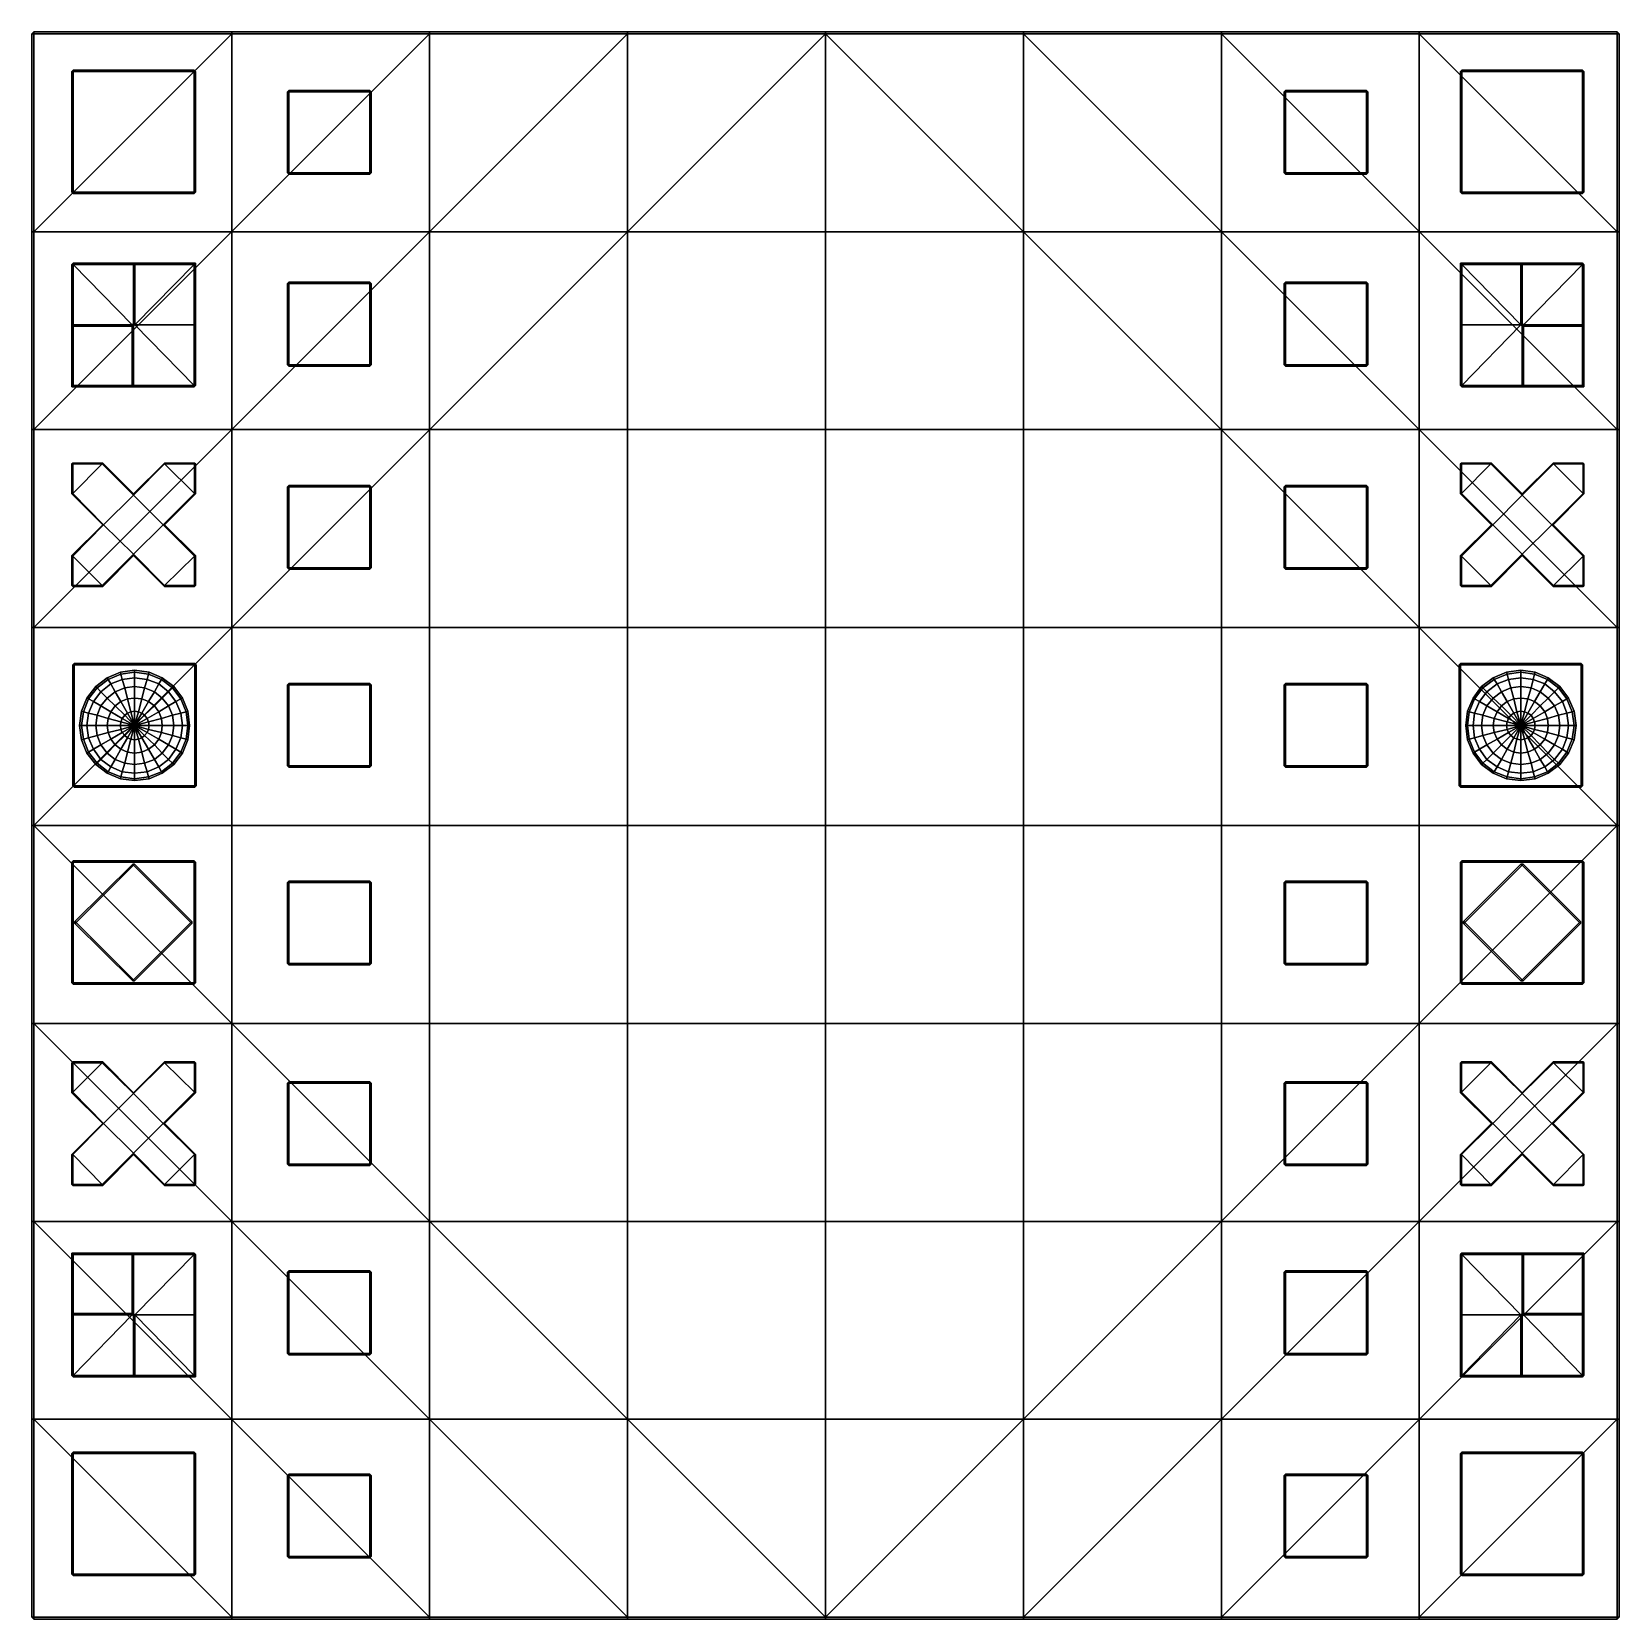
# Model space of a CAD drawing. Extents: x -0.18 to 0.18, y -0.18 to 0.18.
import ezdxf

# ---------------------------------------------------------------- set-up
doc = ezdxf.new("R2010")
doc.units = 0
for name, color, linetype in [('BAUER_1', 252, 'CONTINUOUS'), ('BAUER_1.1', 49, 'CONTINUOUS'), ('BAUER_2', 252, 'CONTINUOUS'), ('BAUER_2.1', 49, 'CONTINUOUS'), ('BAUER_3', 252, 'CONTINUOUS'), ('BAUER_3.1', 49, 'CONTINUOUS'), ('BAUER_4', 252, 'CONTINUOUS'), ('BAUER_4.1', 49, 'CONTINUOUS'), ('BAUER_5', 252, 'CONTINUOUS'), ('BAUER_5.1', 49, 'CONTINUOUS'), ('BAUER_6', 252, 'CONTINUOUS'), ('BAUER_6.1', 49, 'CONTINUOUS'), ('BAUER_7', 252, 'CONTINUOUS'), ('BAUER_7.1', 49, 'CONTINUOUS'), ('BAUER_8', 252, 'CONTINUOUS'), ('BAUER_8.1', 49, 'CONTINUOUS'), ('DAME', 252, 'CONTINUOUS'), ('DAME.1', 49, 'CONTINUOUS'), ('K_NIG', 252, 'CONTINUOUS'), ('K_NIG.1', 49, 'CONTINUOUS'), ('KOPF', 252, 'CONTINUOUS'), ('KOPF.1', 252, 'CONTINUOUS'), ('KOPF.2', 49, 'CONTINUOUS'), ('KOPF.3', 49, 'CONTINUOUS'), ('L_UFER_1', 252, 'CONTINUOUS'), ('L_UFER_1.1', 49, 'CONTINUOUS'), ('L_UFER_2', 252, 'CONTINUOUS'), ('L_UFER_2.1', 49, 'CONTINUOUS'), ('SCHACHBRETT', 252, 'CONTINUOUS'), ('SPRINGER_1', 252, 'CONTINUOUS'), ('SPRINGER_1.1', 49, 'CONTINUOUS'), ('SPRINGER_2', 252, 'CONTINUOUS'), ('SPRINGER_2.1', 49, 'CONTINUOUS'), ('TURM_1', 252, 'CONTINUOUS'), ('TURM_1.1', 49, 'CONTINUOUS'), ('TURM_2', 252, 'CONTINUOUS'), ('TURM_2.1', 49, 'CONTINUOUS')]:
    doc.layers.add(name, color=color, linetype=linetype)

msp = doc.modelspace()

# ---------------------------------------------------------------- meshes
at = {"layer": 'BAUER_1'}
mesh = msp.add_polyface(dxfattribs=at)
corners = [(0.1043, -0.1658, 0.01), (0.1227, -0.1658, 0.01), (0.1227, -0.1474, 0.01), (0.1043, -0.1474, 0.01), (0.1043, -0.1661, 0.0103), (0.1227, -0.1661, 0.0103), (0.123, -0.1658, 0.0103), (0.123, -0.1474, 0.0103), (0.1227, -0.1471, 0.0103), (0.1043, -0.1471, 0.0103), (0.104, -0.1474, 0.0103), (0.104, -0.1658, 0.0103), (0.1043, -0.1661, 0.0287), (0.1227, -0.1661, 0.0287), (0.123, -0.1658, 0.0287), (0.123, -0.1474, 0.0287), (0.1227, -0.1471, 0.0287), (0.1043, -0.1471, 0.0287), (0.104, -0.1474, 0.0287), (0.104, -0.1658, 0.0287), (0.1043, -0.1658, 0.029), (0.1227, -0.1658, 0.029), (0.1227, -0.1474, 0.029), (0.1043, -0.1474, 0.029)]
mesh.append_faces([[corners[k] for k in face] for face in [(0, 4, 5, 1), (4, 12, 13, 5), (12, 20, 21, 13), (1, 5, 6, 6), (5, 13, 14, 6), (13, 21, 14, 14), (1, 6, 7, 2), (6, 14, 15, 7), (14, 21, 22, 15), (2, 7, 8, 8), (7, 15, 16, 8), (15, 22, 16, 16), (2, 8, 9, 3), (8, 16, 17, 9), (16, 22, 23, 17), (3, 9, 10, 10), (9, 17, 18, 10), (17, 23, 18, 18), (3, 10, 11, 0), (10, 18, 19, 11), (18, 23, 20, 19), (0, 11, 4, 4), (11, 19, 12, 4), (19, 20, 12, 12), (20, 23, 22, 21), (0, 1, 2, 3)]])
at = {"layer": 'BAUER_1.1'}
mesh = msp.add_polyface(dxfattribs=at)
corners = [(-0.1033, -0.1658, 0.01), (-0.1217, -0.1658, 0.01), (-0.1217, -0.1474, 0.01), (-0.1033, -0.1474, 0.01), (-0.1033, -0.1661, 0.0103), (-0.1217, -0.1661, 0.0103), (-0.122, -0.1658, 0.0103), (-0.122, -0.1474, 0.0103), (-0.1217, -0.1471, 0.0103), (-0.1033, -0.1471, 0.0103), (-0.103, -0.1474, 0.0103), (-0.103, -0.1658, 0.0103), (-0.1033, -0.1661, 0.0287), (-0.1217, -0.1661, 0.0287), (-0.122, -0.1658, 0.0287), (-0.122, -0.1474, 0.0287), (-0.1217, -0.1471, 0.0287), (-0.1033, -0.1471, 0.0287), (-0.103, -0.1474, 0.0287), (-0.103, -0.1658, 0.0287), (-0.1033, -0.1658, 0.029), (-0.1217, -0.1658, 0.029), (-0.1217, -0.1474, 0.029), (-0.1033, -0.1474, 0.029)]
mesh.append_faces([[corners[k] for k in face] for face in [(0, 4, 5, 1), (4, 12, 13, 5), (12, 20, 21, 13), (1, 5, 6, 6), (5, 13, 14, 6), (13, 21, 14, 14), (1, 6, 7, 2), (6, 14, 15, 7), (14, 21, 22, 15), (2, 7, 8, 8), (7, 15, 16, 8), (15, 22, 16, 16), (2, 8, 9, 3), (8, 16, 17, 9), (16, 22, 23, 17), (3, 9, 10, 10), (9, 17, 18, 10), (17, 23, 18, 18), (3, 10, 11, 0), (10, 18, 19, 11), (18, 23, 20, 19), (0, 11, 4, 4), (11, 19, 12, 4), (19, 20, 12, 12), (20, 23, 22, 21), (0, 1, 2, 3)]])
at = {"layer": 'BAUER_2'}
mesh = msp.add_polyface(dxfattribs=at)
corners = [(0.1043, -0.1197, 0.01), (0.1227, -0.1197, 0.01), (0.1227, -0.1013, 0.01), (0.1043, -0.1013, 0.01), (0.1043, -0.12, 0.0103), (0.1227, -0.12, 0.0103), (0.123, -0.1197, 0.0103), (0.123, -0.1013, 0.0103), (0.1227, -0.101, 0.0103), (0.1043, -0.101, 0.0103), (0.104, -0.1013, 0.0103), (0.104, -0.1197, 0.0103), (0.1043, -0.12, 0.0287), (0.1227, -0.12, 0.0287), (0.123, -0.1197, 0.0287), (0.123, -0.1013, 0.0287), (0.1227, -0.101, 0.0287), (0.1043, -0.101, 0.0287), (0.104, -0.1013, 0.0287), (0.104, -0.1197, 0.0287), (0.1043, -0.1197, 0.029), (0.1227, -0.1197, 0.029), (0.1227, -0.1013, 0.029), (0.1043, -0.1013, 0.029)]
mesh.append_faces([[corners[k] for k in face] for face in [(0, 4, 5, 1), (4, 12, 13, 5), (12, 20, 21, 13), (1, 5, 6, 6), (5, 13, 14, 6), (13, 21, 14, 14), (1, 6, 7, 2), (6, 14, 15, 7), (14, 21, 22, 15), (2, 7, 8, 8), (7, 15, 16, 8), (15, 22, 16, 16), (2, 8, 9, 3), (8, 16, 17, 9), (16, 22, 23, 17), (3, 9, 10, 10), (9, 17, 18, 10), (17, 23, 18, 18), (3, 10, 11, 0), (10, 18, 19, 11), (18, 23, 20, 19), (0, 11, 4, 4), (11, 19, 12, 4), (19, 20, 12, 12), (20, 23, 22, 21), (0, 1, 2, 3)]])
at = {"layer": 'BAUER_2.1'}
mesh = msp.add_polyface(dxfattribs=at)
corners = [(-0.1033, -0.1197, 0.01), (-0.1217, -0.1197, 0.01), (-0.1217, -0.1013, 0.01), (-0.1033, -0.1013, 0.01), (-0.1033, -0.12, 0.0103), (-0.1217, -0.12, 0.0103), (-0.122, -0.1197, 0.0103), (-0.122, -0.1013, 0.0103), (-0.1217, -0.101, 0.0103), (-0.1033, -0.101, 0.0103), (-0.103, -0.1013, 0.0103), (-0.103, -0.1197, 0.0103), (-0.1033, -0.12, 0.0287), (-0.1217, -0.12, 0.0287), (-0.122, -0.1197, 0.0287), (-0.122, -0.1013, 0.0287), (-0.1217, -0.101, 0.0287), (-0.1033, -0.101, 0.0287), (-0.103, -0.1013, 0.0287), (-0.103, -0.1197, 0.0287), (-0.1033, -0.1197, 0.029), (-0.1217, -0.1197, 0.029), (-0.1217, -0.1013, 0.029), (-0.1033, -0.1013, 0.029)]
mesh.append_faces([[corners[k] for k in face] for face in [(0, 4, 5, 1), (4, 12, 13, 5), (12, 20, 21, 13), (1, 5, 6, 6), (5, 13, 14, 6), (13, 21, 14, 14), (1, 6, 7, 2), (6, 14, 15, 7), (14, 21, 22, 15), (2, 7, 8, 8), (7, 15, 16, 8), (15, 22, 16, 16), (2, 8, 9, 3), (8, 16, 17, 9), (16, 22, 23, 17), (3, 9, 10, 10), (9, 17, 18, 10), (17, 23, 18, 18), (3, 10, 11, 0), (10, 18, 19, 11), (18, 23, 20, 19), (0, 11, 4, 4), (11, 19, 12, 4), (19, 20, 12, 12), (20, 23, 22, 21), (0, 1, 2, 3)]])
at = {"layer": 'BAUER_3'}
mesh = msp.add_polyface(dxfattribs=at)
corners = [(0.1043, -0.0768, 0.01), (0.1227, -0.0768, 0.01), (0.1227, -0.0584, 0.01), (0.1043, -0.0584, 0.01), (0.1043, -0.0771, 0.0103), (0.1227, -0.0771, 0.0103), (0.123, -0.0768, 0.0103), (0.123, -0.0584, 0.0103), (0.1227, -0.0581, 0.0103), (0.1043, -0.0581, 0.0103), (0.104, -0.0584, 0.0103), (0.104, -0.0768, 0.0103), (0.1043, -0.0771, 0.0287), (0.1227, -0.0771, 0.0287), (0.123, -0.0768, 0.0287), (0.123, -0.0584, 0.0287), (0.1227, -0.0581, 0.0287), (0.1043, -0.0581, 0.0287), (0.104, -0.0584, 0.0287), (0.104, -0.0768, 0.0287), (0.1043, -0.0768, 0.029), (0.1227, -0.0768, 0.029), (0.1227, -0.0584, 0.029), (0.1043, -0.0584, 0.029)]
mesh.append_faces([[corners[k] for k in face] for face in [(0, 4, 5, 1), (4, 12, 13, 5), (12, 20, 21, 13), (1, 5, 6, 6), (5, 13, 14, 6), (13, 21, 14, 14), (1, 6, 7, 2), (6, 14, 15, 7), (14, 21, 22, 15), (2, 7, 8, 8), (7, 15, 16, 8), (15, 22, 16, 16), (2, 8, 9, 3), (8, 16, 17, 9), (16, 22, 23, 17), (3, 9, 10, 10), (9, 17, 18, 10), (17, 23, 18, 18), (3, 10, 11, 0), (10, 18, 19, 11), (18, 23, 20, 19), (0, 11, 4, 4), (11, 19, 12, 4), (19, 20, 12, 12), (20, 23, 22, 21), (0, 1, 2, 3)]])
at = {"layer": 'BAUER_3.1'}
mesh = msp.add_polyface(dxfattribs=at)
corners = [(-0.1033, -0.0768, 0.01), (-0.1217, -0.0768, 0.01), (-0.1217, -0.0584, 0.01), (-0.1033, -0.0584, 0.01), (-0.1033, -0.0771, 0.0103), (-0.1217, -0.0771, 0.0103), (-0.122, -0.0768, 0.0103), (-0.122, -0.0584, 0.0103), (-0.1217, -0.0581, 0.0103), (-0.1033, -0.0581, 0.0103), (-0.103, -0.0584, 0.0103), (-0.103, -0.0768, 0.0103), (-0.1033, -0.0771, 0.0287), (-0.1217, -0.0771, 0.0287), (-0.122, -0.0768, 0.0287), (-0.122, -0.0584, 0.0287), (-0.1217, -0.0581, 0.0287), (-0.1033, -0.0581, 0.0287), (-0.103, -0.0584, 0.0287), (-0.103, -0.0768, 0.0287), (-0.1033, -0.0768, 0.029), (-0.1217, -0.0768, 0.029), (-0.1217, -0.0584, 0.029), (-0.1033, -0.0584, 0.029)]
mesh.append_faces([[corners[k] for k in face] for face in [(0, 4, 5, 1), (4, 12, 13, 5), (12, 20, 21, 13), (1, 5, 6, 6), (5, 13, 14, 6), (13, 21, 14, 14), (1, 6, 7, 2), (6, 14, 15, 7), (14, 21, 22, 15), (2, 7, 8, 8), (7, 15, 16, 8), (15, 22, 16, 16), (2, 8, 9, 3), (8, 16, 17, 9), (16, 22, 23, 17), (3, 9, 10, 10), (9, 17, 18, 10), (17, 23, 18, 18), (3, 10, 11, 0), (10, 18, 19, 11), (18, 23, 20, 19), (0, 11, 4, 4), (11, 19, 12, 4), (19, 20, 12, 12), (20, 23, 22, 21), (0, 1, 2, 3)]])
at = {"layer": 'BAUER_4'}
mesh = msp.add_polyface(dxfattribs=at)
corners = [(0.1043, -0.0313, 0.01), (0.1227, -0.0313, 0.01), (0.1227, -0.0129, 0.01), (0.1043, -0.0129, 0.01), (0.1043, -0.0316, 0.0103), (0.1227, -0.0316, 0.0103), (0.123, -0.0313, 0.0103), (0.123, -0.0129, 0.0103), (0.1227, -0.0126, 0.0103), (0.1043, -0.0126, 0.0103), (0.104, -0.0129, 0.0103), (0.104, -0.0313, 0.0103), (0.1043, -0.0316, 0.0287), (0.1227, -0.0316, 0.0287), (0.123, -0.0313, 0.0287), (0.123, -0.0129, 0.0287), (0.1227, -0.0126, 0.0287), (0.1043, -0.0126, 0.0287), (0.104, -0.0129, 0.0287), (0.104, -0.0313, 0.0287), (0.1043, -0.0313, 0.029), (0.1227, -0.0313, 0.029), (0.1227, -0.0129, 0.029), (0.1043, -0.0129, 0.029)]
mesh.append_faces([[corners[k] for k in face] for face in [(0, 4, 5, 1), (4, 12, 13, 5), (12, 20, 21, 13), (1, 5, 6, 6), (5, 13, 14, 6), (13, 21, 14, 14), (1, 6, 7, 2), (6, 14, 15, 7), (14, 21, 22, 15), (2, 7, 8, 8), (7, 15, 16, 8), (15, 22, 16, 16), (2, 8, 9, 3), (8, 16, 17, 9), (16, 22, 23, 17), (3, 9, 10, 10), (9, 17, 18, 10), (17, 23, 18, 18), (3, 10, 11, 0), (10, 18, 19, 11), (18, 23, 20, 19), (0, 11, 4, 4), (11, 19, 12, 4), (19, 20, 12, 12), (20, 23, 22, 21), (0, 1, 2, 3)]])
at = {"layer": 'BAUER_4.1'}
mesh = msp.add_polyface(dxfattribs=at)
corners = [(-0.1033, -0.0313, 0.01), (-0.1217, -0.0313, 0.01), (-0.1217, -0.0129, 0.01), (-0.1033, -0.0129, 0.01), (-0.1033, -0.0316, 0.0103), (-0.1217, -0.0316, 0.0103), (-0.122, -0.0313, 0.0103), (-0.122, -0.0129, 0.0103), (-0.1217, -0.0126, 0.0103), (-0.1033, -0.0126, 0.0103), (-0.103, -0.0129, 0.0103), (-0.103, -0.0313, 0.0103), (-0.1033, -0.0316, 0.0287), (-0.1217, -0.0316, 0.0287), (-0.122, -0.0313, 0.0287), (-0.122, -0.0129, 0.0287), (-0.1217, -0.0126, 0.0287), (-0.1033, -0.0126, 0.0287), (-0.103, -0.0129, 0.0287), (-0.103, -0.0313, 0.0287), (-0.1033, -0.0313, 0.029), (-0.1217, -0.0313, 0.029), (-0.1217, -0.0129, 0.029), (-0.1033, -0.0129, 0.029)]
mesh.append_faces([[corners[k] for k in face] for face in [(0, 4, 5, 1), (4, 12, 13, 5), (12, 20, 21, 13), (1, 5, 6, 6), (5, 13, 14, 6), (13, 21, 14, 14), (1, 6, 7, 2), (6, 14, 15, 7), (14, 21, 22, 15), (2, 7, 8, 8), (7, 15, 16, 8), (15, 22, 16, 16), (2, 8, 9, 3), (8, 16, 17, 9), (16, 22, 23, 17), (3, 9, 10, 10), (9, 17, 18, 10), (17, 23, 18, 18), (3, 10, 11, 0), (10, 18, 19, 11), (18, 23, 20, 19), (0, 11, 4, 4), (11, 19, 12, 4), (19, 20, 12, 12), (20, 23, 22, 21), (0, 1, 2, 3)]])
at = {"layer": 'BAUER_5'}
mesh = msp.add_polyface(dxfattribs=at)
corners = [(0.1043, 0.0135, 0.01), (0.1227, 0.0135, 0.01), (0.1227, 0.0319, 0.01), (0.1043, 0.0319, 0.01), (0.1043, 0.0132, 0.0103), (0.1227, 0.0132, 0.0103), (0.123, 0.0135, 0.0103), (0.123, 0.0319, 0.0103), (0.1227, 0.0322, 0.0103), (0.1043, 0.0322, 0.0103), (0.104, 0.0319, 0.0103), (0.104, 0.0135, 0.0103), (0.1043, 0.0132, 0.0287), (0.1227, 0.0132, 0.0287), (0.123, 0.0135, 0.0287), (0.123, 0.0319, 0.0287), (0.1227, 0.0322, 0.0287), (0.1043, 0.0322, 0.0287), (0.104, 0.0319, 0.0287), (0.104, 0.0135, 0.0287), (0.1043, 0.0135, 0.029), (0.1227, 0.0135, 0.029), (0.1227, 0.0319, 0.029), (0.1043, 0.0319, 0.029)]
mesh.append_faces([[corners[k] for k in face] for face in [(0, 4, 5, 1), (4, 12, 13, 5), (12, 20, 21, 13), (1, 5, 6, 6), (5, 13, 14, 6), (13, 21, 14, 14), (1, 6, 7, 2), (6, 14, 15, 7), (14, 21, 22, 15), (2, 7, 8, 8), (7, 15, 16, 8), (15, 22, 16, 16), (2, 8, 9, 3), (8, 16, 17, 9), (16, 22, 23, 17), (3, 9, 10, 10), (9, 17, 18, 10), (17, 23, 18, 18), (3, 10, 11, 0), (10, 18, 19, 11), (18, 23, 20, 19), (0, 11, 4, 4), (11, 19, 12, 4), (19, 20, 12, 12), (20, 23, 22, 21), (0, 1, 2, 3)]])
at = {"layer": 'BAUER_5.1'}
mesh = msp.add_polyface(dxfattribs=at)
corners = [(-0.1033, 0.0135, 0.01), (-0.1217, 0.0135, 0.01), (-0.1217, 0.0319, 0.01), (-0.1033, 0.0319, 0.01), (-0.1033, 0.0132, 0.0103), (-0.1217, 0.0132, 0.0103), (-0.122, 0.0135, 0.0103), (-0.122, 0.0319, 0.0103), (-0.1217, 0.0322, 0.0103), (-0.1033, 0.0322, 0.0103), (-0.103, 0.0319, 0.0103), (-0.103, 0.0135, 0.0103), (-0.1033, 0.0132, 0.0287), (-0.1217, 0.0132, 0.0287), (-0.122, 0.0135, 0.0287), (-0.122, 0.0319, 0.0287), (-0.1217, 0.0322, 0.0287), (-0.1033, 0.0322, 0.0287), (-0.103, 0.0319, 0.0287), (-0.103, 0.0135, 0.0287), (-0.1033, 0.0135, 0.029), (-0.1217, 0.0135, 0.029), (-0.1217, 0.0319, 0.029), (-0.1033, 0.0319, 0.029)]
mesh.append_faces([[corners[k] for k in face] for face in [(0, 4, 5, 1), (4, 12, 13, 5), (12, 20, 21, 13), (1, 5, 6, 6), (5, 13, 14, 6), (13, 21, 14, 14), (1, 6, 7, 2), (6, 14, 15, 7), (14, 21, 22, 15), (2, 7, 8, 8), (7, 15, 16, 8), (15, 22, 16, 16), (2, 8, 9, 3), (8, 16, 17, 9), (16, 22, 23, 17), (3, 9, 10, 10), (9, 17, 18, 10), (17, 23, 18, 18), (3, 10, 11, 0), (10, 18, 19, 11), (18, 23, 20, 19), (0, 11, 4, 4), (11, 19, 12, 4), (19, 20, 12, 12), (20, 23, 22, 21), (0, 1, 2, 3)]])
at = {"layer": 'BAUER_6'}
mesh = msp.add_polyface(dxfattribs=at)
corners = [(0.1043, 0.0584, 0.01), (0.1227, 0.0584, 0.01), (0.1227, 0.0768, 0.01), (0.1043, 0.0768, 0.01), (0.1043, 0.0581, 0.0103), (0.1227, 0.0581, 0.0103), (0.123, 0.0584, 0.0103), (0.123, 0.0768, 0.0103), (0.1227, 0.0771, 0.0103), (0.1043, 0.0771, 0.0103), (0.104, 0.0768, 0.0103), (0.104, 0.0584, 0.0103), (0.1043, 0.0581, 0.0287), (0.1227, 0.0581, 0.0287), (0.123, 0.0584, 0.0287), (0.123, 0.0768, 0.0287), (0.1227, 0.0771, 0.0287), (0.1043, 0.0771, 0.0287), (0.104, 0.0768, 0.0287), (0.104, 0.0584, 0.0287), (0.1043, 0.0584, 0.029), (0.1227, 0.0584, 0.029), (0.1227, 0.0768, 0.029), (0.1043, 0.0768, 0.029)]
mesh.append_faces([[corners[k] for k in face] for face in [(0, 4, 5, 1), (4, 12, 13, 5), (12, 20, 21, 13), (1, 5, 6, 6), (5, 13, 14, 6), (13, 21, 14, 14), (1, 6, 7, 2), (6, 14, 15, 7), (14, 21, 22, 15), (2, 7, 8, 8), (7, 15, 16, 8), (15, 22, 16, 16), (2, 8, 9, 3), (8, 16, 17, 9), (16, 22, 23, 17), (3, 9, 10, 10), (9, 17, 18, 10), (17, 23, 18, 18), (3, 10, 11, 0), (10, 18, 19, 11), (18, 23, 20, 19), (0, 11, 4, 4), (11, 19, 12, 4), (19, 20, 12, 12), (20, 23, 22, 21), (0, 1, 2, 3)]])
at = {"layer": 'BAUER_6.1'}
mesh = msp.add_polyface(dxfattribs=at)
corners = [(-0.1033, 0.0584, 0.01), (-0.1217, 0.0584, 0.01), (-0.1217, 0.0768, 0.01), (-0.1033, 0.0768, 0.01), (-0.1033, 0.0581, 0.0103), (-0.1217, 0.0581, 0.0103), (-0.122, 0.0584, 0.0103), (-0.122, 0.0768, 0.0103), (-0.1217, 0.0771, 0.0103), (-0.1033, 0.0771, 0.0103), (-0.103, 0.0768, 0.0103), (-0.103, 0.0584, 0.0103), (-0.1033, 0.0581, 0.0287), (-0.1217, 0.0581, 0.0287), (-0.122, 0.0584, 0.0287), (-0.122, 0.0768, 0.0287), (-0.1217, 0.0771, 0.0287), (-0.1033, 0.0771, 0.0287), (-0.103, 0.0768, 0.0287), (-0.103, 0.0584, 0.0287), (-0.1033, 0.0584, 0.029), (-0.1217, 0.0584, 0.029), (-0.1217, 0.0768, 0.029), (-0.1033, 0.0768, 0.029)]
mesh.append_faces([[corners[k] for k in face] for face in [(0, 4, 5, 1), (4, 12, 13, 5), (12, 20, 21, 13), (1, 5, 6, 6), (5, 13, 14, 6), (13, 21, 14, 14), (1, 6, 7, 2), (6, 14, 15, 7), (14, 21, 22, 15), (2, 7, 8, 8), (7, 15, 16, 8), (15, 22, 16, 16), (2, 8, 9, 3), (8, 16, 17, 9), (16, 22, 23, 17), (3, 9, 10, 10), (9, 17, 18, 10), (17, 23, 18, 18), (3, 10, 11, 0), (10, 18, 19, 11), (18, 23, 20, 19), (0, 11, 4, 4), (11, 19, 12, 4), (19, 20, 12, 12), (20, 23, 22, 21), (0, 1, 2, 3)]])
at = {"layer": 'BAUER_7'}
mesh = msp.add_polyface(dxfattribs=at)
corners = [(0.1043, 0.1045, 0.01), (0.1227, 0.1045, 0.01), (0.1227, 0.1229, 0.01), (0.1043, 0.1229, 0.01), (0.1043, 0.1042, 0.0103), (0.1227, 0.1042, 0.0103), (0.123, 0.1045, 0.0103), (0.123, 0.1229, 0.0103), (0.1227, 0.1232, 0.0103), (0.1043, 0.1232, 0.0103), (0.104, 0.1229, 0.0103), (0.104, 0.1045, 0.0103), (0.1043, 0.1042, 0.0287), (0.1227, 0.1042, 0.0287), (0.123, 0.1045, 0.0287), (0.123, 0.1229, 0.0287), (0.1227, 0.1232, 0.0287), (0.1043, 0.1232, 0.0287), (0.104, 0.1229, 0.0287), (0.104, 0.1045, 0.0287), (0.1043, 0.1045, 0.029), (0.1227, 0.1045, 0.029), (0.1227, 0.1229, 0.029), (0.1043, 0.1229, 0.029)]
mesh.append_faces([[corners[k] for k in face] for face in [(0, 4, 5, 1), (4, 12, 13, 5), (12, 20, 21, 13), (1, 5, 6, 6), (5, 13, 14, 6), (13, 21, 14, 14), (1, 6, 7, 2), (6, 14, 15, 7), (14, 21, 22, 15), (2, 7, 8, 8), (7, 15, 16, 8), (15, 22, 16, 16), (2, 8, 9, 3), (8, 16, 17, 9), (16, 22, 23, 17), (3, 9, 10, 10), (9, 17, 18, 10), (17, 23, 18, 18), (3, 10, 11, 0), (10, 18, 19, 11), (18, 23, 20, 19), (0, 11, 4, 4), (11, 19, 12, 4), (19, 20, 12, 12), (20, 23, 22, 21), (0, 1, 2, 3)]])
at = {"layer": 'BAUER_7.1'}
mesh = msp.add_polyface(dxfattribs=at)
corners = [(-0.1033, 0.1045, 0.01), (-0.1217, 0.1045, 0.01), (-0.1217, 0.1229, 0.01), (-0.1033, 0.1229, 0.01), (-0.1033, 0.1042, 0.0103), (-0.1217, 0.1042, 0.0103), (-0.122, 0.1045, 0.0103), (-0.122, 0.1229, 0.0103), (-0.1217, 0.1232, 0.0103), (-0.1033, 0.1232, 0.0103), (-0.103, 0.1229, 0.0103), (-0.103, 0.1045, 0.0103), (-0.1033, 0.1042, 0.0287), (-0.1217, 0.1042, 0.0287), (-0.122, 0.1045, 0.0287), (-0.122, 0.1229, 0.0287), (-0.1217, 0.1232, 0.0287), (-0.1033, 0.1232, 0.0287), (-0.103, 0.1229, 0.0287), (-0.103, 0.1045, 0.0287), (-0.1033, 0.1045, 0.029), (-0.1217, 0.1045, 0.029), (-0.1217, 0.1229, 0.029), (-0.1033, 0.1229, 0.029)]
mesh.append_faces([[corners[k] for k in face] for face in [(0, 4, 5, 1), (4, 12, 13, 5), (12, 20, 21, 13), (1, 5, 6, 6), (5, 13, 14, 6), (13, 21, 14, 14), (1, 6, 7, 2), (6, 14, 15, 7), (14, 21, 22, 15), (2, 7, 8, 8), (7, 15, 16, 8), (15, 22, 16, 16), (2, 8, 9, 3), (8, 16, 17, 9), (16, 22, 23, 17), (3, 9, 10, 10), (9, 17, 18, 10), (17, 23, 18, 18), (3, 10, 11, 0), (10, 18, 19, 11), (18, 23, 20, 19), (0, 11, 4, 4), (11, 19, 12, 4), (19, 20, 12, 12), (20, 23, 22, 21), (0, 1, 2, 3)]])
at = {"layer": 'BAUER_8'}
mesh = msp.add_polyface(dxfattribs=at)
corners = [(0.1043, 0.148, 0.01), (0.1227, 0.148, 0.01), (0.1227, 0.1664, 0.01), (0.1043, 0.1664, 0.01), (0.1043, 0.1477, 0.0103), (0.1227, 0.1477, 0.0103), (0.123, 0.148, 0.0103), (0.123, 0.1664, 0.0103), (0.1227, 0.1667, 0.0103), (0.1043, 0.1667, 0.0103), (0.104, 0.1664, 0.0103), (0.104, 0.148, 0.0103), (0.1043, 0.1477, 0.0287), (0.1227, 0.1477, 0.0287), (0.123, 0.148, 0.0287), (0.123, 0.1664, 0.0287), (0.1227, 0.1667, 0.0287), (0.1043, 0.1667, 0.0287), (0.104, 0.1664, 0.0287), (0.104, 0.148, 0.0287), (0.1043, 0.148, 0.029), (0.1227, 0.148, 0.029), (0.1227, 0.1664, 0.029), (0.1043, 0.1664, 0.029)]
mesh.append_faces([[corners[k] for k in face] for face in [(0, 4, 5, 1), (4, 12, 13, 5), (12, 20, 21, 13), (1, 5, 6, 6), (5, 13, 14, 6), (13, 21, 14, 14), (1, 6, 7, 2), (6, 14, 15, 7), (14, 21, 22, 15), (2, 7, 8, 8), (7, 15, 16, 8), (15, 22, 16, 16), (2, 8, 9, 3), (8, 16, 17, 9), (16, 22, 23, 17), (3, 9, 10, 10), (9, 17, 18, 10), (17, 23, 18, 18), (3, 10, 11, 0), (10, 18, 19, 11), (18, 23, 20, 19), (0, 11, 4, 4), (11, 19, 12, 4), (19, 20, 12, 12), (20, 23, 22, 21), (0, 1, 2, 3)]])
at = {"layer": 'BAUER_8.1'}
mesh = msp.add_polyface(dxfattribs=at)
corners = [(-0.1033, 0.148, 0.01), (-0.1217, 0.148, 0.01), (-0.1217, 0.1664, 0.01), (-0.1033, 0.1664, 0.01), (-0.1033, 0.1477, 0.0103), (-0.1217, 0.1477, 0.0103), (-0.122, 0.148, 0.0103), (-0.122, 0.1664, 0.0103), (-0.1217, 0.1667, 0.0103), (-0.1033, 0.1667, 0.0103), (-0.103, 0.1664, 0.0103), (-0.103, 0.148, 0.0103), (-0.1033, 0.1477, 0.0287), (-0.1217, 0.1477, 0.0287), (-0.122, 0.148, 0.0287), (-0.122, 0.1664, 0.0287), (-0.1217, 0.1667, 0.0287), (-0.1033, 0.1667, 0.0287), (-0.103, 0.1664, 0.0287), (-0.103, 0.148, 0.0287), (-0.1033, 0.148, 0.029), (-0.1217, 0.148, 0.029), (-0.1217, 0.1664, 0.029), (-0.1033, 0.1664, 0.029)]
mesh.append_faces([[corners[k] for k in face] for face in [(0, 4, 5, 1), (4, 12, 13, 5), (12, 20, 21, 13), (1, 5, 6, 6), (5, 13, 14, 6), (13, 21, 14, 14), (1, 6, 7, 2), (6, 14, 15, 7), (14, 21, 22, 15), (2, 7, 8, 8), (7, 15, 16, 8), (15, 22, 16, 16), (2, 8, 9, 3), (8, 16, 17, 9), (16, 22, 23, 17), (3, 9, 10, 10), (9, 17, 18, 10), (17, 23, 18, 18), (3, 10, 11, 0), (10, 18, 19, 11), (18, 23, 20, 19), (0, 11, 4, 4), (11, 19, 12, 4), (19, 20, 12, 12), (20, 23, 22, 21), (0, 1, 2, 3)]])
at = {"layer": 'DAME'}
mesh = msp.add_polyface(dxfattribs=at)
corners = [(0.144, 0.009, 0.01), (0.1714, 0.009, 0.01), (0.1714, 0.0364, 0.01), (0.144, 0.0364, 0.01), (0.144, 0.0087, 0.0103), (0.1714, 0.0087, 0.0103), (0.1717, 0.009, 0.0103), (0.1717, 0.0364, 0.0103), (0.1714, 0.0367, 0.0103), (0.144, 0.0367, 0.0103), (0.1437, 0.0364, 0.0103), (0.1437, 0.009, 0.0103), (0.144, 0.0087, 0.0377), (0.1714, 0.0087, 0.0377), (0.1717, 0.009, 0.0377), (0.1717, 0.0364, 0.0377), (0.1714, 0.0367, 0.0377), (0.144, 0.0367, 0.0377), (0.1437, 0.0364, 0.0377), (0.1437, 0.009, 0.0377), (0.144, 0.009, 0.038), (0.1714, 0.009, 0.038), (0.1714, 0.0364, 0.038), (0.144, 0.0364, 0.038)]
mesh.append_faces([[corners[k] for k in face] for face in [(0, 4, 5, 1), (4, 12, 13, 5), (12, 20, 21, 13), (1, 5, 6, 6), (5, 13, 14, 6), (13, 21, 14, 14), (1, 6, 7, 2), (6, 14, 15, 7), (14, 21, 22, 15), (2, 7, 8, 8), (7, 15, 16, 8), (15, 22, 16, 16), (2, 8, 9, 3), (8, 16, 17, 9), (16, 22, 23, 17), (3, 9, 10, 10), (9, 17, 18, 10), (17, 23, 18, 18), (3, 10, 11, 0), (10, 18, 19, 11), (18, 23, 20, 19), (0, 11, 4, 4), (11, 19, 12, 4), (19, 20, 12, 12), (20, 23, 22, 21), (0, 1, 2, 3)]])
at = {"layer": 'DAME.1'}
mesh = msp.add_polyface(dxfattribs=at)
corners = [(-0.143, 0.009, 0.01), (-0.1704, 0.009, 0.01), (-0.1704, 0.0364, 0.01), (-0.143, 0.0364, 0.01), (-0.143, 0.0087, 0.0103), (-0.1704, 0.0087, 0.0103), (-0.1707, 0.009, 0.0103), (-0.1707, 0.0364, 0.0103), (-0.1704, 0.0367, 0.0103), (-0.143, 0.0367, 0.0103), (-0.1427, 0.0364, 0.0103), (-0.1427, 0.009, 0.0103), (-0.143, 0.0087, 0.0377), (-0.1704, 0.0087, 0.0377), (-0.1707, 0.009, 0.0377), (-0.1707, 0.0364, 0.0377), (-0.1704, 0.0367, 0.0377), (-0.143, 0.0367, 0.0377), (-0.1427, 0.0364, 0.0377), (-0.1427, 0.009, 0.0377), (-0.143, 0.009, 0.038), (-0.1704, 0.009, 0.038), (-0.1704, 0.0364, 0.038), (-0.143, 0.0364, 0.038)]
mesh.append_faces([[corners[k] for k in face] for face in [(0, 4, 5, 1), (4, 12, 13, 5), (12, 20, 21, 13), (1, 5, 6, 6), (5, 13, 14, 6), (13, 21, 14, 14), (1, 6, 7, 2), (6, 14, 15, 7), (14, 21, 22, 15), (2, 7, 8, 8), (7, 15, 16, 8), (15, 22, 16, 16), (2, 8, 9, 3), (8, 16, 17, 9), (16, 22, 23, 17), (3, 9, 10, 10), (9, 17, 18, 10), (17, 23, 18, 18), (3, 10, 11, 0), (10, 18, 19, 11), (18, 23, 20, 19), (0, 11, 4, 4), (11, 19, 12, 4), (19, 20, 12, 12), (20, 23, 22, 21), (0, 1, 2, 3)]])
at = {"layer": 'K_NIG'}
mesh = msp.add_polyface(dxfattribs=at)
corners = [(0.1443, -0.0357, 0.01), (0.1717, -0.0357, 0.01), (0.1717, -0.0083, 0.01), (0.1443, -0.0083, 0.01), (0.1443, -0.036, 0.0103), (0.1717, -0.036, 0.0103), (0.172, -0.0357, 0.0103), (0.172, -0.0083, 0.0103), (0.1717, -0.008, 0.0103), (0.1443, -0.008, 0.0103), (0.144, -0.0083, 0.0103), (0.144, -0.0357, 0.0103), (0.1443, -0.036, 0.0377), (0.1717, -0.036, 0.0377), (0.172, -0.0357, 0.0377), (0.172, -0.0083, 0.0377), (0.1717, -0.008, 0.0377), (0.1443, -0.008, 0.0377), (0.144, -0.0083, 0.0377), (0.144, -0.0357, 0.0377), (0.1443, -0.0357, 0.038), (0.1717, -0.0357, 0.038), (0.1717, -0.0083, 0.038), (0.1443, -0.0083, 0.038)]
mesh.append_faces([[corners[k] for k in face] for face in [(0, 4, 5, 1), (4, 12, 13, 5), (12, 20, 21, 13), (1, 5, 6, 6), (5, 13, 14, 6), (13, 21, 14, 14), (1, 6, 7, 2), (6, 14, 15, 7), (14, 21, 22, 15), (2, 7, 8, 8), (7, 15, 16, 8), (15, 22, 16, 16), (2, 8, 9, 3), (8, 16, 17, 9), (16, 22, 23, 17), (3, 9, 10, 10), (9, 17, 18, 10), (17, 23, 18, 18), (3, 10, 11, 0), (10, 18, 19, 11), (18, 23, 20, 19), (0, 11, 4, 4), (11, 19, 12, 4), (19, 20, 12, 12), (20, 23, 22, 21), (0, 1, 2, 3)]])
at = {"layer": 'K_NIG.1'}
mesh = msp.add_polyface(dxfattribs=at)
corners = [(-0.1432, -0.0357, 0.01), (-0.1706, -0.0357, 0.01), (-0.1706, -0.0083, 0.01), (-0.1432, -0.0083, 0.01), (-0.1432, -0.036, 0.0103), (-0.1706, -0.036, 0.0103), (-0.1709, -0.0357, 0.0103), (-0.1709, -0.0083, 0.0103), (-0.1706, -0.008, 0.0103), (-0.1432, -0.008, 0.0103), (-0.1429, -0.0083, 0.0103), (-0.1429, -0.0357, 0.0103), (-0.1432, -0.036, 0.0377), (-0.1706, -0.036, 0.0377), (-0.1709, -0.0357, 0.0377), (-0.1709, -0.0083, 0.0377), (-0.1706, -0.008, 0.0377), (-0.1432, -0.008, 0.0377), (-0.1429, -0.0083, 0.0377), (-0.1429, -0.0357, 0.0377), (-0.1432, -0.0357, 0.038), (-0.1706, -0.0357, 0.038), (-0.1706, -0.0083, 0.038), (-0.1432, -0.0083, 0.038)]
mesh.append_faces([[corners[k] for k in face] for face in [(0, 4, 5, 1), (4, 12, 13, 5), (12, 20, 21, 13), (1, 5, 6, 6), (5, 13, 14, 6), (13, 21, 14, 14), (1, 6, 7, 2), (6, 14, 15, 7), (14, 21, 22, 15), (2, 7, 8, 8), (7, 15, 16, 8), (15, 22, 16, 16), (2, 8, 9, 3), (8, 16, 17, 9), (16, 22, 23, 17), (3, 9, 10, 10), (9, 17, 18, 10), (17, 23, 18, 18), (3, 10, 11, 0), (10, 18, 19, 11), (18, 23, 20, 19), (0, 11, 4, 4), (11, 19, 12, 4), (19, 20, 12, 12), (20, 23, 22, 21), (0, 1, 2, 3)]])
at = {"layer": 'KOPF'}
mesh = msp.add_polyface(dxfattribs=at)
corners = [(0.158, -0.035, 0.038), (0.171, -0.022, 0.038), (0.158, -0.009, 0.038), (0.145, -0.022, 0.038), (0.1582, -0.0352, 0.0383), (0.1712, -0.0222, 0.0383), (0.1712, -0.0218, 0.0383), (0.1582, -0.0088, 0.0383), (0.1577, -0.0088, 0.0383), (0.1447, -0.0218, 0.0383), (0.1447, -0.0222, 0.0383), (0.1577, -0.0352, 0.0383), (0.1582, -0.0352, 0.0567), (0.1712, -0.0222, 0.0567), (0.1712, -0.0218, 0.0567), (0.1582, -0.0088, 0.0567), (0.1577, -0.0088, 0.0567), (0.1447, -0.0218, 0.0567), (0.1447, -0.0222, 0.0567), (0.1577, -0.0352, 0.0567), (0.158, -0.035, 0.057), (0.171, -0.022, 0.057), (0.158, -0.009, 0.057), (0.145, -0.022, 0.057)]
mesh.append_faces([[corners[k] for k in face] for face in [(0, 4, 5, 1), (4, 12, 13, 5), (12, 20, 21, 13), (1, 5, 6, 6), (5, 13, 14, 6), (13, 21, 14, 14), (1, 6, 7, 2), (6, 14, 15, 7), (14, 21, 22, 15), (2, 7, 8, 8), (7, 15, 16, 8), (15, 22, 16, 16), (2, 8, 9, 3), (8, 16, 17, 9), (16, 22, 23, 17), (3, 9, 10, 10), (9, 17, 18, 10), (17, 23, 18, 18), (3, 10, 11, 0), (10, 18, 19, 11), (18, 23, 20, 19), (0, 11, 4, 4), (11, 19, 12, 4), (19, 20, 12, 12), (20, 23, 22, 21), (0, 1, 2, 3)]])
at = {"layer": 'KOPF.1'}
mesh = msp.add_polyface(dxfattribs=at)
corners = [(0.1577, 0.0259, 0.038), (0.1577, 0.0289, 0.0393), (0.1561, 0.0287, 0.0393), (0.1568, 0.0258, 0.038), (0.1577, 0.0315, 0.0413), (0.1554, 0.0312, 0.0413), (0.1533, 0.0303, 0.0413), (0.1546, 0.0281, 0.0393), (0.1514, 0.0289, 0.0413), (0.1533, 0.0271, 0.0393), (0.15, 0.0271, 0.0413), (0.1523, 0.0258, 0.0393), (0.1577, 0.0335, 0.0439), (0.1549, 0.0331, 0.0439), (0.1523, 0.0321, 0.0439), (0.15, 0.0303, 0.0439), (0.1483, 0.0281, 0.0439), (0.1577, 0.0348, 0.0469), (0.1546, 0.0343, 0.0469), (0.1516, 0.0331, 0.0469), (0.1491, 0.0312, 0.0469), (0.1472, 0.0287, 0.0469), (0.1577, 0.0352, 0.0501), (0.1544, 0.0348, 0.0501), (0.1514, 0.0335, 0.0501), (0.1488, 0.0315, 0.0501), (0.1469, 0.0289, 0.0501), (0.1456, 0.0259, 0.0501), (0.146, 0.0258, 0.0469), (0.1577, 0.0348, 0.0534), (0.1546, 0.0343, 0.0534), (0.1516, 0.0331, 0.0534), (0.1491, 0.0312, 0.0534), (0.1472, 0.0287, 0.0534), (0.146, 0.0258, 0.0534), (0.1577, 0.0335, 0.0564), (0.1549, 0.0331, 0.0564), (0.1523, 0.0321, 0.0564), (0.15, 0.0303, 0.0564), (0.1483, 0.0281, 0.0564), (0.1577, 0.0315, 0.059), (0.1554, 0.0312, 0.059), (0.1533, 0.0303, 0.059), (0.1514, 0.0289, 0.059), (0.15, 0.0271, 0.059), (0.1577, 0.0289, 0.0609), (0.1561, 0.0287, 0.0609), (0.1546, 0.0281, 0.0609), (0.1533, 0.0271, 0.0609), (0.1523, 0.0258, 0.0609), (0.1577, 0.0259, 0.0622), (0.1568, 0.0258, 0.0622)]
mesh.append_faces([[corners[k] for k in face] for face in [(0, 1, 2, 3), (1, 4, 5, 2), (2, 5, 6, 7), (7, 6, 8, 9), (9, 8, 10, 11), (4, 12, 13, 5), (5, 13, 14, 6), (6, 14, 15, 8), (8, 15, 16, 10), (12, 17, 18, 13), (13, 18, 19, 14), (14, 19, 20, 15), (15, 20, 21, 16), (17, 22, 23, 18), (18, 23, 24, 19), (19, 24, 25, 20), (20, 25, 26, 21), (21, 26, 27, 28), (22, 29, 30, 23), (23, 30, 31, 24), (24, 31, 32, 25), (25, 32, 33, 26), (26, 33, 34, 27), (29, 35, 36, 30), (30, 36, 37, 31), (31, 37, 38, 32), (32, 38, 39, 33), (35, 40, 41, 36), (36, 41, 42, 37), (37, 42, 43, 38), (38, 43, 44, 39), (40, 45, 46, 41), (41, 46, 47, 42), (42, 47, 48, 43), (43, 48, 49, 44), (45, 50, 51, 46)]])
mesh = msp.add_polyface(dxfattribs=at)
corners = [(0.1585, 0.0258, 0.038), (0.1593, 0.0287, 0.0393), (0.1577, 0.0289, 0.0393), (0.1577, 0.0259, 0.038), (0.1631, 0.0258, 0.0393), (0.1653, 0.0271, 0.0413), (0.1639, 0.0289, 0.0413), (0.1621, 0.0271, 0.0393), (0.1621, 0.0303, 0.0413), (0.1608, 0.0281, 0.0393), (0.16, 0.0312, 0.0413), (0.1577, 0.0315, 0.0413), (0.1671, 0.0281, 0.0439), (0.1653, 0.0303, 0.0439), (0.1631, 0.0321, 0.0439), (0.1605, 0.0331, 0.0439), (0.1577, 0.0335, 0.0439), (0.1681, 0.0287, 0.0469), (0.1662, 0.0312, 0.0469), (0.1637, 0.0331, 0.0469), (0.1608, 0.0343, 0.0469), (0.1577, 0.0348, 0.0469), (0.1693, 0.0258, 0.0469), (0.1698, 0.0259, 0.0501), (0.1685, 0.0289, 0.0501), (0.1665, 0.0315, 0.0501), (0.1639, 0.0335, 0.0501), (0.1609, 0.0348, 0.0501), (0.1577, 0.0352, 0.0501), (0.1693, 0.0258, 0.0534), (0.1681, 0.0287, 0.0534), (0.1662, 0.0312, 0.0534), (0.1637, 0.0331, 0.0534), (0.1608, 0.0343, 0.0534), (0.1577, 0.0348, 0.0534), (0.1671, 0.0281, 0.0564), (0.1653, 0.0303, 0.0564), (0.1631, 0.0321, 0.0564), (0.1605, 0.0331, 0.0564), (0.1577, 0.0335, 0.0564), (0.1653, 0.0271, 0.059), (0.1639, 0.0289, 0.059), (0.1621, 0.0303, 0.059), (0.16, 0.0312, 0.059), (0.1577, 0.0315, 0.059), (0.1631, 0.0258, 0.0609), (0.1621, 0.0271, 0.0609), (0.1608, 0.0281, 0.0609), (0.1593, 0.0287, 0.0609), (0.1577, 0.0289, 0.0609), (0.1585, 0.0258, 0.0622), (0.1577, 0.0259, 0.0622)]
mesh.append_faces([[corners[k] for k in face] for face in [(0, 1, 2, 3), (4, 5, 6, 7), (7, 6, 8, 9), (9, 8, 10, 1), (1, 10, 11, 2), (5, 12, 13, 6), (6, 13, 14, 8), (8, 14, 15, 10), (10, 15, 16, 11), (12, 17, 18, 13), (13, 18, 19, 14), (14, 19, 20, 15), (15, 20, 21, 16), (22, 23, 24, 17), (17, 24, 25, 18), (18, 25, 26, 19), (19, 26, 27, 20), (20, 27, 28, 21), (23, 29, 30, 24), (24, 30, 31, 25), (25, 31, 32, 26), (26, 32, 33, 27), (27, 33, 34, 28), (30, 35, 36, 31), (31, 36, 37, 32), (32, 37, 38, 33), (33, 38, 39, 34), (35, 40, 41, 36), (36, 41, 42, 37), (37, 42, 43, 38), (38, 43, 44, 39), (40, 45, 46, 41), (41, 46, 47, 42), (42, 47, 48, 43), (43, 48, 49, 44), (48, 50, 51, 49)]])
mesh = msp.add_polyface(dxfattribs=at)
corners = [(0.1568, 0.0258, 0.038), (0.1561, 0.0287, 0.0393), (0.1546, 0.0281, 0.0393), (0.1561, 0.0255, 0.038), (0.1533, 0.0271, 0.0393), (0.1554, 0.025, 0.038), (0.1523, 0.0258, 0.0393), (0.1549, 0.0243, 0.038), (0.1516, 0.0243, 0.0393), (0.1546, 0.0235, 0.038), (0.1514, 0.0227, 0.0393), (0.1544, 0.0227, 0.038), (0.15, 0.0271, 0.0413), (0.1491, 0.025, 0.0413), (0.1488, 0.0227, 0.0413), (0.1483, 0.0281, 0.0439), (0.1472, 0.0255, 0.0439), (0.1469, 0.0227, 0.0439), (0.1472, 0.0287, 0.0469), (0.146, 0.0258, 0.0469), (0.1456, 0.0227, 0.0469), (0.1456, 0.0259, 0.0501), (0.1452, 0.0227, 0.0501), (0.146, 0.0258, 0.0534), (0.1456, 0.0227, 0.0534), (0.1472, 0.0287, 0.0534), (0.1483, 0.0281, 0.0564), (0.1472, 0.0255, 0.0564), (0.1469, 0.0227, 0.0564), (0.15, 0.0271, 0.059), (0.1491, 0.025, 0.059), (0.1488, 0.0227, 0.059), (0.1523, 0.0258, 0.0609), (0.1516, 0.0243, 0.0609), (0.1514, 0.0227, 0.0609), (0.1561, 0.0287, 0.0609), (0.1568, 0.0258, 0.0622), (0.1561, 0.0255, 0.0622), (0.1546, 0.0281, 0.0609), (0.1554, 0.025, 0.0622), (0.1533, 0.0271, 0.0609), (0.1549, 0.0243, 0.0622), (0.1546, 0.0235, 0.0622), (0.1544, 0.0227, 0.0622), (0.1577, 0.0227, 0.0376), (0.1577, 0.0259, 0.038), (0.1577, 0.0259, 0.0622), (0.1577, 0.0227, 0.0626)]
mesh.append_faces([[corners[k] for k in face] for face in [(0, 1, 2, 3), (3, 2, 4, 5), (5, 4, 6, 7), (7, 6, 8, 9), (9, 8, 10, 11), (6, 12, 13, 8), (8, 13, 14, 10), (12, 15, 16, 13), (13, 16, 17, 14), (15, 18, 19, 16), (16, 19, 20, 17), (19, 21, 22, 20), (21, 23, 24, 22), (25, 26, 27, 23), (23, 27, 28, 24), (26, 29, 30, 27), (27, 30, 31, 28), (29, 32, 33, 30), (30, 33, 34, 31), (35, 36, 37, 38), (38, 37, 39, 40), (40, 39, 41, 32), (32, 41, 42, 33), (33, 42, 43, 34), (44, 45, 0, 0), (36, 46, 47, 47), (44, 0, 3, 3), (37, 36, 47, 47), (44, 3, 5, 5), (39, 37, 47, 47), (44, 5, 7, 7), (41, 39, 47, 47), (44, 7, 9, 9), (42, 41, 47, 47), (44, 9, 11, 11), (43, 42, 47, 47)]])
mesh = msp.add_polyface(dxfattribs=at)
corners = [(0.1609, 0.0227, 0.038), (0.1639, 0.0227, 0.0393), (0.1637, 0.0243, 0.0393), (0.1608, 0.0235, 0.038), (0.1631, 0.0258, 0.0393), (0.1605, 0.0243, 0.038), (0.1621, 0.0271, 0.0393), (0.16, 0.025, 0.038), (0.1608, 0.0281, 0.0393), (0.1593, 0.0255, 0.038), (0.1593, 0.0287, 0.0393), (0.1585, 0.0258, 0.038), (0.1665, 0.0227, 0.0413), (0.1662, 0.025, 0.0413), (0.1653, 0.0271, 0.0413), (0.1685, 0.0227, 0.0439), (0.1681, 0.0255, 0.0439), (0.1671, 0.0281, 0.0439), (0.1698, 0.0227, 0.0469), (0.1693, 0.0258, 0.0469), (0.1681, 0.0287, 0.0469), (0.1702, 0.0227, 0.0501), (0.1698, 0.0259, 0.0501), (0.1698, 0.0227, 0.0534), (0.1693, 0.0258, 0.0534), (0.1685, 0.0227, 0.0564), (0.1681, 0.0255, 0.0564), (0.1671, 0.0281, 0.0564), (0.1681, 0.0287, 0.0534), (0.1665, 0.0227, 0.059), (0.1662, 0.025, 0.059), (0.1653, 0.0271, 0.059), (0.1639, 0.0227, 0.0609), (0.1637, 0.0243, 0.0609), (0.1631, 0.0258, 0.0609), (0.1609, 0.0227, 0.0622), (0.1608, 0.0235, 0.0622), (0.1605, 0.0243, 0.0622), (0.16, 0.025, 0.0622), (0.1621, 0.0271, 0.0609), (0.1593, 0.0255, 0.0622), (0.1608, 0.0281, 0.0609), (0.1585, 0.0258, 0.0622), (0.1593, 0.0287, 0.0609), (0.1577, 0.0227, 0.0376), (0.1577, 0.0227, 0.0626), (0.1577, 0.0259, 0.038), (0.1577, 0.0259, 0.0622)]
mesh.append_faces([[corners[k] for k in face] for face in [(0, 1, 2, 3), (3, 2, 4, 5), (5, 4, 6, 7), (7, 6, 8, 9), (9, 8, 10, 11), (1, 12, 13, 2), (2, 13, 14, 4), (12, 15, 16, 13), (13, 16, 17, 14), (15, 18, 19, 16), (16, 19, 20, 17), (18, 21, 22, 19), (21, 23, 24, 22), (23, 25, 26, 24), (24, 26, 27, 28), (25, 29, 30, 26), (26, 30, 31, 27), (29, 32, 33, 30), (30, 33, 34, 31), (32, 35, 36, 33), (33, 36, 37, 34), (34, 37, 38, 39), (39, 38, 40, 41), (41, 40, 42, 43), (44, 0, 3, 3), (36, 35, 45, 45), (44, 3, 5, 5), (37, 36, 45, 45), (44, 5, 7, 7), (38, 37, 45, 45), (44, 7, 9, 9), (40, 38, 45, 45), (44, 9, 11, 11), (42, 40, 45, 45), (44, 11, 46, 46), (47, 42, 45, 45)]])
mesh = msp.add_polyface(dxfattribs=at)
corners = [(0.1544, 0.0227, 0.038), (0.1514, 0.0227, 0.0393), (0.1516, 0.0211, 0.0393), (0.1546, 0.0218, 0.038), (0.1523, 0.0196, 0.0393), (0.1549, 0.0211, 0.038), (0.1533, 0.0183, 0.0393), (0.1554, 0.0204, 0.038), (0.1546, 0.0173, 0.0393), (0.1561, 0.0199, 0.038), (0.1561, 0.0166, 0.0393), (0.1568, 0.0196, 0.038), (0.1488, 0.0227, 0.0413), (0.1491, 0.0204, 0.0413), (0.15, 0.0183, 0.0413), (0.1469, 0.0227, 0.0439), (0.1472, 0.0199, 0.0439), (0.1483, 0.0173, 0.0439), (0.1456, 0.0227, 0.0469), (0.146, 0.0196, 0.0469), (0.1472, 0.0166, 0.0469), (0.1452, 0.0227, 0.0501), (0.1456, 0.0194, 0.0501), (0.1456, 0.0227, 0.0534), (0.146, 0.0196, 0.0534), (0.1469, 0.0227, 0.0564), (0.1472, 0.0199, 0.0564), (0.1483, 0.0173, 0.0564), (0.1472, 0.0166, 0.0534), (0.1488, 0.0227, 0.059), (0.1491, 0.0204, 0.059), (0.15, 0.0183, 0.059), (0.1514, 0.0227, 0.0609), (0.1516, 0.0211, 0.0609), (0.1523, 0.0196, 0.0609), (0.1544, 0.0227, 0.0622), (0.1546, 0.0218, 0.0622), (0.1549, 0.0211, 0.0622), (0.1554, 0.0204, 0.0622), (0.1533, 0.0183, 0.0609), (0.1561, 0.0199, 0.0622), (0.1546, 0.0173, 0.0609), (0.1568, 0.0196, 0.0622), (0.1561, 0.0166, 0.0609), (0.1577, 0.0227, 0.0376), (0.1577, 0.0227, 0.0626), (0.1577, 0.0194, 0.038), (0.1577, 0.0194, 0.0622)]
mesh.append_faces([[corners[k] for k in face] for face in [(0, 1, 2, 3), (3, 2, 4, 5), (5, 4, 6, 7), (7, 6, 8, 9), (9, 8, 10, 11), (1, 12, 13, 2), (2, 13, 14, 4), (12, 15, 16, 13), (13, 16, 17, 14), (15, 18, 19, 16), (16, 19, 20, 17), (18, 21, 22, 19), (21, 23, 24, 22), (23, 25, 26, 24), (24, 26, 27, 28), (25, 29, 30, 26), (26, 30, 31, 27), (29, 32, 33, 30), (30, 33, 34, 31), (32, 35, 36, 33), (33, 36, 37, 34), (34, 37, 38, 39), (39, 38, 40, 41), (41, 40, 42, 43), (44, 0, 3, 3), (36, 35, 45, 45), (44, 3, 5, 5), (37, 36, 45, 45), (44, 5, 7, 7), (38, 37, 45, 45), (44, 7, 9, 9), (40, 38, 45, 45), (44, 9, 11, 11), (42, 40, 45, 45), (44, 11, 46, 46), (47, 42, 45, 45)]])
mesh = msp.add_polyface(dxfattribs=at)
corners = [(0.1585, 0.0196, 0.038), (0.1593, 0.0166, 0.0393), (0.1608, 0.0173, 0.0393), (0.1593, 0.0199, 0.038), (0.1621, 0.0183, 0.0393), (0.16, 0.0204, 0.038), (0.1631, 0.0196, 0.0393), (0.1605, 0.0211, 0.038), (0.1637, 0.0211, 0.0393), (0.1608, 0.0218, 0.038), (0.1639, 0.0227, 0.0393), (0.1609, 0.0227, 0.038), (0.1653, 0.0183, 0.0413), (0.1662, 0.0204, 0.0413), (0.1665, 0.0227, 0.0413), (0.1671, 0.0173, 0.0439), (0.1681, 0.0199, 0.0439), (0.1685, 0.0227, 0.0439), (0.1681, 0.0166, 0.0469), (0.1693, 0.0196, 0.0469), (0.1698, 0.0227, 0.0469), (0.1698, 0.0194, 0.0501), (0.1702, 0.0227, 0.0501), (0.1693, 0.0196, 0.0534), (0.1698, 0.0227, 0.0534), (0.1681, 0.0166, 0.0534), (0.1671, 0.0173, 0.0564), (0.1681, 0.0199, 0.0564), (0.1685, 0.0227, 0.0564), (0.1653, 0.0183, 0.059), (0.1662, 0.0204, 0.059), (0.1665, 0.0227, 0.059), (0.1631, 0.0196, 0.0609), (0.1637, 0.0211, 0.0609), (0.1639, 0.0227, 0.0609), (0.1593, 0.0166, 0.0609), (0.1585, 0.0196, 0.0622), (0.1593, 0.0199, 0.0622), (0.1608, 0.0173, 0.0609), (0.16, 0.0204, 0.0622), (0.1621, 0.0183, 0.0609), (0.1605, 0.0211, 0.0622), (0.1608, 0.0218, 0.0622), (0.1609, 0.0227, 0.0622), (0.1577, 0.0227, 0.0376), (0.1577, 0.0194, 0.038), (0.1577, 0.0194, 0.0622), (0.1577, 0.0227, 0.0626)]
mesh.append_faces([[corners[k] for k in face] for face in [(0, 1, 2, 3), (3, 2, 4, 5), (5, 4, 6, 7), (7, 6, 8, 9), (9, 8, 10, 11), (6, 12, 13, 8), (8, 13, 14, 10), (12, 15, 16, 13), (13, 16, 17, 14), (15, 18, 19, 16), (16, 19, 20, 17), (19, 21, 22, 20), (21, 23, 24, 22), (25, 26, 27, 23), (23, 27, 28, 24), (26, 29, 30, 27), (27, 30, 31, 28), (29, 32, 33, 30), (30, 33, 34, 31), (35, 36, 37, 38), (38, 37, 39, 40), (40, 39, 41, 32), (32, 41, 42, 33), (33, 42, 43, 34), (44, 45, 0, 0), (36, 46, 47, 47), (44, 0, 3, 3), (37, 36, 47, 47), (44, 3, 5, 5), (39, 37, 47, 47), (44, 5, 7, 7), (41, 39, 47, 47), (44, 7, 9, 9), (42, 41, 47, 47), (44, 9, 11, 11), (43, 42, 47, 47)]])
mesh = msp.add_polyface(dxfattribs=at)
corners = [(0.1568, 0.0196, 0.038), (0.1561, 0.0166, 0.0393), (0.1577, 0.0164, 0.0393), (0.1577, 0.0194, 0.038), (0.1523, 0.0196, 0.0393), (0.15, 0.0183, 0.0413), (0.1514, 0.0164, 0.0413), (0.1533, 0.0183, 0.0393), (0.1533, 0.015, 0.0413), (0.1546, 0.0173, 0.0393), (0.1554, 0.0141, 0.0413), (0.1577, 0.0138, 0.0413), (0.1483, 0.0173, 0.0439), (0.15, 0.015, 0.0439), (0.1523, 0.0133, 0.0439), (0.1549, 0.0122, 0.0439), (0.1577, 0.0119, 0.0439), (0.1472, 0.0166, 0.0469), (0.1491, 0.0141, 0.0469), (0.1516, 0.0122, 0.0469), (0.1546, 0.011, 0.0469), (0.1577, 0.0106, 0.0469), (0.146, 0.0196, 0.0469), (0.1456, 0.0194, 0.0501), (0.1469, 0.0164, 0.0501), (0.1488, 0.0138, 0.0501), (0.1514, 0.0119, 0.0501), (0.1544, 0.0106, 0.0501), (0.1577, 0.0102, 0.0501), (0.146, 0.0196, 0.0534), (0.1472, 0.0166, 0.0534), (0.1491, 0.0141, 0.0534), (0.1516, 0.0122, 0.0534), (0.1546, 0.011, 0.0534), (0.1577, 0.0106, 0.0534), (0.1483, 0.0173, 0.0564), (0.15, 0.015, 0.0564), (0.1523, 0.0133, 0.0564), (0.1549, 0.0122, 0.0564), (0.1577, 0.0119, 0.0564), (0.15, 0.0183, 0.059), (0.1514, 0.0164, 0.059), (0.1533, 0.015, 0.059), (0.1554, 0.0141, 0.059), (0.1577, 0.0138, 0.059), (0.1523, 0.0196, 0.0609), (0.1533, 0.0183, 0.0609), (0.1546, 0.0173, 0.0609), (0.1561, 0.0166, 0.0609), (0.1577, 0.0164, 0.0609), (0.1568, 0.0196, 0.0622), (0.1577, 0.0194, 0.0622)]
mesh.append_faces([[corners[k] for k in face] for face in [(0, 1, 2, 3), (4, 5, 6, 7), (7, 6, 8, 9), (9, 8, 10, 1), (1, 10, 11, 2), (5, 12, 13, 6), (6, 13, 14, 8), (8, 14, 15, 10), (10, 15, 16, 11), (12, 17, 18, 13), (13, 18, 19, 14), (14, 19, 20, 15), (15, 20, 21, 16), (22, 23, 24, 17), (17, 24, 25, 18), (18, 25, 26, 19), (19, 26, 27, 20), (20, 27, 28, 21), (23, 29, 30, 24), (24, 30, 31, 25), (25, 31, 32, 26), (26, 32, 33, 27), (27, 33, 34, 28), (30, 35, 36, 31), (31, 36, 37, 32), (32, 37, 38, 33), (33, 38, 39, 34), (35, 40, 41, 36), (36, 41, 42, 37), (37, 42, 43, 38), (38, 43, 44, 39), (40, 45, 46, 41), (41, 46, 47, 42), (42, 47, 48, 43), (43, 48, 49, 44), (48, 50, 51, 49)]])
mesh = msp.add_polyface(dxfattribs=at)
corners = [(0.1577, 0.0194, 0.038), (0.1577, 0.0164, 0.0393), (0.1593, 0.0166, 0.0393), (0.1585, 0.0196, 0.038), (0.1577, 0.0138, 0.0413), (0.16, 0.0141, 0.0413), (0.1621, 0.015, 0.0413), (0.1608, 0.0173, 0.0393), (0.1639, 0.0164, 0.0413), (0.1621, 0.0183, 0.0393), (0.1653, 0.0183, 0.0413), (0.1631, 0.0196, 0.0393), (0.1577, 0.0119, 0.0439), (0.1605, 0.0122, 0.0439), (0.1631, 0.0133, 0.0439), (0.1653, 0.015, 0.0439), (0.1671, 0.0173, 0.0439), (0.1577, 0.0106, 0.0469), (0.1608, 0.011, 0.0469), (0.1637, 0.0122, 0.0469), (0.1662, 0.0141, 0.0469), (0.1681, 0.0166, 0.0469), (0.1577, 0.0102, 0.0501), (0.1609, 0.0106, 0.0501), (0.1639, 0.0119, 0.0501), (0.1665, 0.0138, 0.0501), (0.1685, 0.0164, 0.0501), (0.1698, 0.0194, 0.0501), (0.1693, 0.0196, 0.0469), (0.1577, 0.0106, 0.0534), (0.1608, 0.011, 0.0534), (0.1637, 0.0122, 0.0534), (0.1662, 0.0141, 0.0534), (0.1681, 0.0166, 0.0534), (0.1693, 0.0196, 0.0534), (0.1577, 0.0119, 0.0564), (0.1605, 0.0122, 0.0564), (0.1631, 0.0133, 0.0564), (0.1653, 0.015, 0.0564), (0.1671, 0.0173, 0.0564), (0.1577, 0.0138, 0.059), (0.16, 0.0141, 0.059), (0.1621, 0.015, 0.059), (0.1639, 0.0164, 0.059), (0.1653, 0.0183, 0.059), (0.1577, 0.0164, 0.0609), (0.1593, 0.0166, 0.0609), (0.1608, 0.0173, 0.0609), (0.1621, 0.0183, 0.0609), (0.1631, 0.0196, 0.0609), (0.1577, 0.0194, 0.0622), (0.1585, 0.0196, 0.0622)]
mesh.append_faces([[corners[k] for k in face] for face in [(0, 1, 2, 3), (1, 4, 5, 2), (2, 5, 6, 7), (7, 6, 8, 9), (9, 8, 10, 11), (4, 12, 13, 5), (5, 13, 14, 6), (6, 14, 15, 8), (8, 15, 16, 10), (12, 17, 18, 13), (13, 18, 19, 14), (14, 19, 20, 15), (15, 20, 21, 16), (17, 22, 23, 18), (18, 23, 24, 19), (19, 24, 25, 20), (20, 25, 26, 21), (21, 26, 27, 28), (22, 29, 30, 23), (23, 30, 31, 24), (24, 31, 32, 25), (25, 32, 33, 26), (26, 33, 34, 27), (29, 35, 36, 30), (30, 36, 37, 31), (31, 37, 38, 32), (32, 38, 39, 33), (35, 40, 41, 36), (36, 41, 42, 37), (37, 42, 43, 38), (38, 43, 44, 39), (40, 45, 46, 41), (41, 46, 47, 42), (42, 47, 48, 43), (43, 48, 49, 44), (45, 50, 51, 46)]])
at = {"layer": 'KOPF.2'}
mesh = msp.add_polyface(dxfattribs=at)
corners = [(-0.1569, -0.035, 0.038), (-0.1699, -0.022, 0.038), (-0.1569, -0.009, 0.038), (-0.1439, -0.022, 0.038), (-0.1571, -0.0352, 0.0383), (-0.1702, -0.0222, 0.0383), (-0.1702, -0.0218, 0.0383), (-0.1571, -0.0088, 0.0383), (-0.1567, -0.0088, 0.0383), (-0.1437, -0.0218, 0.0383), (-0.1437, -0.0222, 0.0383), (-0.1567, -0.0352, 0.0383), (-0.1571, -0.0352, 0.0567), (-0.1702, -0.0222, 0.0567), (-0.1702, -0.0218, 0.0567), (-0.1571, -0.0088, 0.0567), (-0.1567, -0.0088, 0.0567), (-0.1437, -0.0218, 0.0567), (-0.1437, -0.0222, 0.0567), (-0.1567, -0.0352, 0.0567), (-0.1569, -0.035, 0.057), (-0.1699, -0.022, 0.057), (-0.1569, -0.009, 0.057), (-0.1439, -0.022, 0.057)]
mesh.append_faces([[corners[k] for k in face] for face in [(0, 4, 5, 1), (4, 12, 13, 5), (12, 20, 21, 13), (1, 5, 6, 6), (5, 13, 14, 6), (13, 21, 14, 14), (1, 6, 7, 2), (6, 14, 15, 7), (14, 21, 22, 15), (2, 7, 8, 8), (7, 15, 16, 8), (15, 22, 16, 16), (2, 8, 9, 3), (8, 16, 17, 9), (16, 22, 23, 17), (3, 9, 10, 10), (9, 17, 18, 10), (17, 23, 18, 18), (3, 10, 11, 0), (10, 18, 19, 11), (18, 23, 20, 19), (0, 11, 4, 4), (11, 19, 12, 4), (19, 20, 12, 12), (20, 23, 22, 21), (0, 1, 2, 3)]])
at = {"layer": 'KOPF.3'}
mesh = msp.add_polyface(dxfattribs=at)
corners = [(-0.1575, 0.0258, 0.038), (-0.1583, 0.0287, 0.0393), (-0.1567, 0.0289, 0.0393), (-0.1567, 0.0259, 0.038), (-0.1621, 0.0258, 0.0393), (-0.1643, 0.0271, 0.0413), (-0.1629, 0.0289, 0.0413), (-0.1611, 0.0271, 0.0393), (-0.1611, 0.0303, 0.0413), (-0.1598, 0.0281, 0.0393), (-0.1589, 0.0312, 0.0413), (-0.1567, 0.0315, 0.0413), (-0.166, 0.0281, 0.0439), (-0.1643, 0.0303, 0.0439), (-0.1621, 0.0321, 0.0439), (-0.1595, 0.0331, 0.0439), (-0.1567, 0.0335, 0.0439), (-0.1671, 0.0287, 0.0469), (-0.1652, 0.0312, 0.0469), (-0.1627, 0.0331, 0.0469), (-0.1598, 0.0343, 0.0469), (-0.1567, 0.0348, 0.0469), (-0.1683, 0.0258, 0.0469), (-0.1687, 0.0259, 0.0501), (-0.1675, 0.0289, 0.0501), (-0.1655, 0.0315, 0.0501), (-0.1629, 0.0335, 0.0501), (-0.1599, 0.0348, 0.0501), (-0.1567, 0.0352, 0.0501), (-0.1683, 0.0258, 0.0534), (-0.1671, 0.0287, 0.0534), (-0.1652, 0.0312, 0.0534), (-0.1627, 0.0331, 0.0534), (-0.1598, 0.0343, 0.0534), (-0.1567, 0.0348, 0.0534), (-0.166, 0.0281, 0.0564), (-0.1643, 0.0303, 0.0564), (-0.1621, 0.0321, 0.0564), (-0.1595, 0.0331, 0.0564), (-0.1567, 0.0335, 0.0564), (-0.1643, 0.0271, 0.059), (-0.1629, 0.0289, 0.059), (-0.1611, 0.0303, 0.059), (-0.1589, 0.0312, 0.059), (-0.1567, 0.0315, 0.059), (-0.1621, 0.0258, 0.0609), (-0.1611, 0.0271, 0.0609), (-0.1598, 0.0281, 0.0609), (-0.1583, 0.0287, 0.0609), (-0.1567, 0.0289, 0.0609), (-0.1575, 0.0258, 0.0622), (-0.1567, 0.0259, 0.0622)]
mesh.append_faces([[corners[k] for k in face] for face in [(0, 1, 2, 3), (4, 5, 6, 7), (7, 6, 8, 9), (9, 8, 10, 1), (1, 10, 11, 2), (5, 12, 13, 6), (6, 13, 14, 8), (8, 14, 15, 10), (10, 15, 16, 11), (12, 17, 18, 13), (13, 18, 19, 14), (14, 19, 20, 15), (15, 20, 21, 16), (22, 23, 24, 17), (17, 24, 25, 18), (18, 25, 26, 19), (19, 26, 27, 20), (20, 27, 28, 21), (23, 29, 30, 24), (24, 30, 31, 25), (25, 31, 32, 26), (26, 32, 33, 27), (27, 33, 34, 28), (30, 35, 36, 31), (31, 36, 37, 32), (32, 37, 38, 33), (33, 38, 39, 34), (35, 40, 41, 36), (36, 41, 42, 37), (37, 42, 43, 38), (38, 43, 44, 39), (40, 45, 46, 41), (41, 46, 47, 42), (42, 47, 48, 43), (43, 48, 49, 44), (48, 50, 51, 49)]])
mesh = msp.add_polyface(dxfattribs=at)
corners = [(-0.1567, 0.0259, 0.038), (-0.1567, 0.0289, 0.0393), (-0.155, 0.0287, 0.0393), (-0.1558, 0.0258, 0.038), (-0.1567, 0.0315, 0.0413), (-0.1544, 0.0312, 0.0413), (-0.1522, 0.0303, 0.0413), (-0.1535, 0.0281, 0.0393), (-0.1504, 0.0289, 0.0413), (-0.1522, 0.0271, 0.0393), (-0.149, 0.0271, 0.0413), (-0.1512, 0.0258, 0.0393), (-0.1567, 0.0335, 0.0439), (-0.1538, 0.0331, 0.0439), (-0.1512, 0.0321, 0.0439), (-0.149, 0.0303, 0.0439), (-0.1473, 0.0281, 0.0439), (-0.1567, 0.0348, 0.0469), (-0.1535, 0.0343, 0.0469), (-0.1506, 0.0331, 0.0469), (-0.1481, 0.0312, 0.0469), (-0.1462, 0.0287, 0.0469), (-0.1567, 0.0352, 0.0501), (-0.1534, 0.0348, 0.0501), (-0.1504, 0.0335, 0.0501), (-0.1478, 0.0315, 0.0501), (-0.1458, 0.0289, 0.0501), (-0.1446, 0.0259, 0.0501), (-0.145, 0.0258, 0.0469), (-0.1567, 0.0348, 0.0534), (-0.1535, 0.0343, 0.0534), (-0.1506, 0.0331, 0.0534), (-0.1481, 0.0312, 0.0534), (-0.1462, 0.0287, 0.0534), (-0.145, 0.0258, 0.0534), (-0.1567, 0.0335, 0.0564), (-0.1538, 0.0331, 0.0564), (-0.1512, 0.0321, 0.0564), (-0.149, 0.0303, 0.0564), (-0.1473, 0.0281, 0.0564), (-0.1567, 0.0315, 0.059), (-0.1544, 0.0312, 0.059), (-0.1522, 0.0303, 0.059), (-0.1504, 0.0289, 0.059), (-0.149, 0.0271, 0.059), (-0.1567, 0.0289, 0.0609), (-0.155, 0.0287, 0.0609), (-0.1535, 0.0281, 0.0609), (-0.1522, 0.0271, 0.0609), (-0.1512, 0.0258, 0.0609), (-0.1567, 0.0259, 0.0622), (-0.1558, 0.0258, 0.0622)]
mesh.append_faces([[corners[k] for k in face] for face in [(0, 1, 2, 3), (1, 4, 5, 2), (2, 5, 6, 7), (7, 6, 8, 9), (9, 8, 10, 11), (4, 12, 13, 5), (5, 13, 14, 6), (6, 14, 15, 8), (8, 15, 16, 10), (12, 17, 18, 13), (13, 18, 19, 14), (14, 19, 20, 15), (15, 20, 21, 16), (17, 22, 23, 18), (18, 23, 24, 19), (19, 24, 25, 20), (20, 25, 26, 21), (21, 26, 27, 28), (22, 29, 30, 23), (23, 30, 31, 24), (24, 31, 32, 25), (25, 32, 33, 26), (26, 33, 34, 27), (29, 35, 36, 30), (30, 36, 37, 31), (31, 37, 38, 32), (32, 38, 39, 33), (35, 40, 41, 36), (36, 41, 42, 37), (37, 42, 43, 38), (38, 43, 44, 39), (40, 45, 46, 41), (41, 46, 47, 42), (42, 47, 48, 43), (43, 48, 49, 44), (45, 50, 51, 46)]])
mesh = msp.add_polyface(dxfattribs=at)
corners = [(-0.1599, 0.0227, 0.038), (-0.1629, 0.0227, 0.0393), (-0.1627, 0.0243, 0.0393), (-0.1598, 0.0235, 0.038), (-0.1621, 0.0258, 0.0393), (-0.1595, 0.0243, 0.038), (-0.1611, 0.0271, 0.0393), (-0.1589, 0.025, 0.038), (-0.1598, 0.0281, 0.0393), (-0.1583, 0.0255, 0.038), (-0.1583, 0.0287, 0.0393), (-0.1575, 0.0258, 0.038), (-0.1655, 0.0227, 0.0413), (-0.1652, 0.025, 0.0413), (-0.1643, 0.0271, 0.0413), (-0.1675, 0.0227, 0.0439), (-0.1671, 0.0255, 0.0439), (-0.166, 0.0281, 0.0439), (-0.1687, 0.0227, 0.0469), (-0.1683, 0.0258, 0.0469), (-0.1671, 0.0287, 0.0469), (-0.1692, 0.0227, 0.0501), (-0.1687, 0.0259, 0.0501), (-0.1687, 0.0227, 0.0534), (-0.1683, 0.0258, 0.0534), (-0.1675, 0.0227, 0.0564), (-0.1671, 0.0255, 0.0564), (-0.166, 0.0281, 0.0564), (-0.1671, 0.0287, 0.0534), (-0.1655, 0.0227, 0.059), (-0.1652, 0.025, 0.059), (-0.1643, 0.0271, 0.059), (-0.1629, 0.0227, 0.0609), (-0.1627, 0.0243, 0.0609), (-0.1621, 0.0258, 0.0609), (-0.1599, 0.0227, 0.0622), (-0.1598, 0.0235, 0.0622), (-0.1595, 0.0243, 0.0622), (-0.1589, 0.025, 0.0622), (-0.1611, 0.0271, 0.0609), (-0.1583, 0.0255, 0.0622), (-0.1598, 0.0281, 0.0609), (-0.1575, 0.0258, 0.0622), (-0.1583, 0.0287, 0.0609), (-0.1567, 0.0227, 0.0376), (-0.1567, 0.0227, 0.0626), (-0.1567, 0.0259, 0.038), (-0.1567, 0.0259, 0.0622)]
mesh.append_faces([[corners[k] for k in face] for face in [(0, 1, 2, 3), (3, 2, 4, 5), (5, 4, 6, 7), (7, 6, 8, 9), (9, 8, 10, 11), (1, 12, 13, 2), (2, 13, 14, 4), (12, 15, 16, 13), (13, 16, 17, 14), (15, 18, 19, 16), (16, 19, 20, 17), (18, 21, 22, 19), (21, 23, 24, 22), (23, 25, 26, 24), (24, 26, 27, 28), (25, 29, 30, 26), (26, 30, 31, 27), (29, 32, 33, 30), (30, 33, 34, 31), (32, 35, 36, 33), (33, 36, 37, 34), (34, 37, 38, 39), (39, 38, 40, 41), (41, 40, 42, 43), (44, 0, 3, 3), (36, 35, 45, 45), (44, 3, 5, 5), (37, 36, 45, 45), (44, 5, 7, 7), (38, 37, 45, 45), (44, 7, 9, 9), (40, 38, 45, 45), (44, 9, 11, 11), (42, 40, 45, 45), (44, 11, 46, 46), (47, 42, 45, 45)]])
mesh = msp.add_polyface(dxfattribs=at)
corners = [(-0.1558, 0.0258, 0.038), (-0.155, 0.0287, 0.0393), (-0.1535, 0.0281, 0.0393), (-0.155, 0.0255, 0.038), (-0.1522, 0.0271, 0.0393), (-0.1544, 0.025, 0.038), (-0.1512, 0.0258, 0.0393), (-0.1538, 0.0243, 0.038), (-0.1506, 0.0243, 0.0393), (-0.1535, 0.0235, 0.038), (-0.1504, 0.0227, 0.0393), (-0.1534, 0.0227, 0.038), (-0.149, 0.0271, 0.0413), (-0.1481, 0.025, 0.0413), (-0.1478, 0.0227, 0.0413), (-0.1473, 0.0281, 0.0439), (-0.1462, 0.0255, 0.0439), (-0.1458, 0.0227, 0.0439), (-0.1462, 0.0287, 0.0469), (-0.145, 0.0258, 0.0469), (-0.1446, 0.0227, 0.0469), (-0.1446, 0.0259, 0.0501), (-0.1442, 0.0227, 0.0501), (-0.145, 0.0258, 0.0534), (-0.1446, 0.0227, 0.0534), (-0.1462, 0.0287, 0.0534), (-0.1473, 0.0281, 0.0564), (-0.1462, 0.0255, 0.0564), (-0.1458, 0.0227, 0.0564), (-0.149, 0.0271, 0.059), (-0.1481, 0.025, 0.059), (-0.1478, 0.0227, 0.059), (-0.1512, 0.0258, 0.0609), (-0.1506, 0.0243, 0.0609), (-0.1504, 0.0227, 0.0609), (-0.155, 0.0287, 0.0609), (-0.1558, 0.0258, 0.0622), (-0.155, 0.0255, 0.0622), (-0.1535, 0.0281, 0.0609), (-0.1544, 0.025, 0.0622), (-0.1522, 0.0271, 0.0609), (-0.1538, 0.0243, 0.0622), (-0.1535, 0.0235, 0.0622), (-0.1534, 0.0227, 0.0622), (-0.1567, 0.0227, 0.0376), (-0.1567, 0.0259, 0.038), (-0.1567, 0.0259, 0.0622), (-0.1567, 0.0227, 0.0626)]
mesh.append_faces([[corners[k] for k in face] for face in [(0, 1, 2, 3), (3, 2, 4, 5), (5, 4, 6, 7), (7, 6, 8, 9), (9, 8, 10, 11), (6, 12, 13, 8), (8, 13, 14, 10), (12, 15, 16, 13), (13, 16, 17, 14), (15, 18, 19, 16), (16, 19, 20, 17), (19, 21, 22, 20), (21, 23, 24, 22), (25, 26, 27, 23), (23, 27, 28, 24), (26, 29, 30, 27), (27, 30, 31, 28), (29, 32, 33, 30), (30, 33, 34, 31), (35, 36, 37, 38), (38, 37, 39, 40), (40, 39, 41, 32), (32, 41, 42, 33), (33, 42, 43, 34), (44, 45, 0, 0), (36, 46, 47, 47), (44, 0, 3, 3), (37, 36, 47, 47), (44, 3, 5, 5), (39, 37, 47, 47), (44, 5, 7, 7), (41, 39, 47, 47), (44, 7, 9, 9), (42, 41, 47, 47), (44, 9, 11, 11), (43, 42, 47, 47)]])
mesh = msp.add_polyface(dxfattribs=at)
corners = [(-0.1575, 0.0196, 0.038), (-0.1583, 0.0166, 0.0393), (-0.1598, 0.0173, 0.0393), (-0.1583, 0.0199, 0.038), (-0.1611, 0.0183, 0.0393), (-0.1589, 0.0204, 0.038), (-0.1621, 0.0196, 0.0393), (-0.1595, 0.0211, 0.038), (-0.1627, 0.0211, 0.0393), (-0.1598, 0.0218, 0.038), (-0.1629, 0.0227, 0.0393), (-0.1599, 0.0227, 0.038), (-0.1643, 0.0183, 0.0413), (-0.1652, 0.0204, 0.0413), (-0.1655, 0.0227, 0.0413), (-0.166, 0.0173, 0.0439), (-0.1671, 0.0199, 0.0439), (-0.1675, 0.0227, 0.0439), (-0.1671, 0.0166, 0.0469), (-0.1683, 0.0196, 0.0469), (-0.1687, 0.0227, 0.0469), (-0.1687, 0.0194, 0.0501), (-0.1692, 0.0227, 0.0501), (-0.1683, 0.0196, 0.0534), (-0.1687, 0.0227, 0.0534), (-0.1671, 0.0166, 0.0534), (-0.166, 0.0173, 0.0564), (-0.1671, 0.0199, 0.0564), (-0.1675, 0.0227, 0.0564), (-0.1643, 0.0183, 0.059), (-0.1652, 0.0204, 0.059), (-0.1655, 0.0227, 0.059), (-0.1621, 0.0196, 0.0609), (-0.1627, 0.0211, 0.0609), (-0.1629, 0.0227, 0.0609), (-0.1583, 0.0166, 0.0609), (-0.1575, 0.0196, 0.0622), (-0.1583, 0.0199, 0.0622), (-0.1598, 0.0173, 0.0609), (-0.1589, 0.0204, 0.0622), (-0.1611, 0.0183, 0.0609), (-0.1595, 0.0211, 0.0622), (-0.1598, 0.0218, 0.0622), (-0.1599, 0.0227, 0.0622), (-0.1567, 0.0227, 0.0376), (-0.1567, 0.0194, 0.038), (-0.1567, 0.0194, 0.0622), (-0.1567, 0.0227, 0.0626)]
mesh.append_faces([[corners[k] for k in face] for face in [(0, 1, 2, 3), (3, 2, 4, 5), (5, 4, 6, 7), (7, 6, 8, 9), (9, 8, 10, 11), (6, 12, 13, 8), (8, 13, 14, 10), (12, 15, 16, 13), (13, 16, 17, 14), (15, 18, 19, 16), (16, 19, 20, 17), (19, 21, 22, 20), (21, 23, 24, 22), (25, 26, 27, 23), (23, 27, 28, 24), (26, 29, 30, 27), (27, 30, 31, 28), (29, 32, 33, 30), (30, 33, 34, 31), (35, 36, 37, 38), (38, 37, 39, 40), (40, 39, 41, 32), (32, 41, 42, 33), (33, 42, 43, 34), (44, 45, 0, 0), (36, 46, 47, 47), (44, 0, 3, 3), (37, 36, 47, 47), (44, 3, 5, 5), (39, 37, 47, 47), (44, 5, 7, 7), (41, 39, 47, 47), (44, 7, 9, 9), (42, 41, 47, 47), (44, 9, 11, 11), (43, 42, 47, 47)]])
mesh = msp.add_polyface(dxfattribs=at)
corners = [(-0.1534, 0.0227, 0.038), (-0.1504, 0.0227, 0.0393), (-0.1506, 0.0211, 0.0393), (-0.1535, 0.0218, 0.038), (-0.1512, 0.0196, 0.0393), (-0.1538, 0.0211, 0.038), (-0.1522, 0.0183, 0.0393), (-0.1544, 0.0204, 0.038), (-0.1535, 0.0173, 0.0393), (-0.155, 0.0199, 0.038), (-0.155, 0.0166, 0.0393), (-0.1558, 0.0196, 0.038), (-0.1478, 0.0227, 0.0413), (-0.1481, 0.0204, 0.0413), (-0.149, 0.0183, 0.0413), (-0.1458, 0.0227, 0.0439), (-0.1462, 0.0199, 0.0439), (-0.1473, 0.0173, 0.0439), (-0.1446, 0.0227, 0.0469), (-0.145, 0.0196, 0.0469), (-0.1462, 0.0166, 0.0469), (-0.1442, 0.0227, 0.0501), (-0.1446, 0.0194, 0.0501), (-0.1446, 0.0227, 0.0534), (-0.145, 0.0196, 0.0534), (-0.1458, 0.0227, 0.0564), (-0.1462, 0.0199, 0.0564), (-0.1473, 0.0173, 0.0564), (-0.1462, 0.0166, 0.0534), (-0.1478, 0.0227, 0.059), (-0.1481, 0.0204, 0.059), (-0.149, 0.0183, 0.059), (-0.1504, 0.0227, 0.0609), (-0.1506, 0.0211, 0.0609), (-0.1512, 0.0196, 0.0609), (-0.1534, 0.0227, 0.0622), (-0.1535, 0.0218, 0.0622), (-0.1538, 0.0211, 0.0622), (-0.1544, 0.0204, 0.0622), (-0.1522, 0.0183, 0.0609), (-0.155, 0.0199, 0.0622), (-0.1535, 0.0173, 0.0609), (-0.1558, 0.0196, 0.0622), (-0.155, 0.0166, 0.0609), (-0.1567, 0.0227, 0.0376), (-0.1567, 0.0227, 0.0626), (-0.1567, 0.0194, 0.038), (-0.1567, 0.0194, 0.0622)]
mesh.append_faces([[corners[k] for k in face] for face in [(0, 1, 2, 3), (3, 2, 4, 5), (5, 4, 6, 7), (7, 6, 8, 9), (9, 8, 10, 11), (1, 12, 13, 2), (2, 13, 14, 4), (12, 15, 16, 13), (13, 16, 17, 14), (15, 18, 19, 16), (16, 19, 20, 17), (18, 21, 22, 19), (21, 23, 24, 22), (23, 25, 26, 24), (24, 26, 27, 28), (25, 29, 30, 26), (26, 30, 31, 27), (29, 32, 33, 30), (30, 33, 34, 31), (32, 35, 36, 33), (33, 36, 37, 34), (34, 37, 38, 39), (39, 38, 40, 41), (41, 40, 42, 43), (44, 0, 3, 3), (36, 35, 45, 45), (44, 3, 5, 5), (37, 36, 45, 45), (44, 5, 7, 7), (38, 37, 45, 45), (44, 7, 9, 9), (40, 38, 45, 45), (44, 9, 11, 11), (42, 40, 45, 45), (44, 11, 46, 46), (47, 42, 45, 45)]])
mesh = msp.add_polyface(dxfattribs=at)
corners = [(-0.1567, 0.0194, 0.038), (-0.1567, 0.0164, 0.0393), (-0.1583, 0.0166, 0.0393), (-0.1575, 0.0196, 0.038), (-0.1567, 0.0138, 0.0413), (-0.1589, 0.0141, 0.0413), (-0.1611, 0.015, 0.0413), (-0.1598, 0.0173, 0.0393), (-0.1629, 0.0164, 0.0413), (-0.1611, 0.0183, 0.0393), (-0.1643, 0.0183, 0.0413), (-0.1621, 0.0196, 0.0393), (-0.1567, 0.0119, 0.0439), (-0.1595, 0.0122, 0.0439), (-0.1621, 0.0133, 0.0439), (-0.1643, 0.015, 0.0439), (-0.166, 0.0173, 0.0439), (-0.1567, 0.0106, 0.0469), (-0.1598, 0.011, 0.0469), (-0.1627, 0.0122, 0.0469), (-0.1652, 0.0141, 0.0469), (-0.1671, 0.0166, 0.0469), (-0.1567, 0.0102, 0.0501), (-0.1599, 0.0106, 0.0501), (-0.1629, 0.0119, 0.0501), (-0.1655, 0.0138, 0.0501), (-0.1675, 0.0164, 0.0501), (-0.1687, 0.0194, 0.0501), (-0.1683, 0.0196, 0.0469), (-0.1567, 0.0106, 0.0534), (-0.1598, 0.011, 0.0534), (-0.1627, 0.0122, 0.0534), (-0.1652, 0.0141, 0.0534), (-0.1671, 0.0166, 0.0534), (-0.1683, 0.0196, 0.0534), (-0.1567, 0.0119, 0.0564), (-0.1595, 0.0122, 0.0564), (-0.1621, 0.0133, 0.0564), (-0.1643, 0.015, 0.0564), (-0.166, 0.0173, 0.0564), (-0.1567, 0.0138, 0.059), (-0.1589, 0.0141, 0.059), (-0.1611, 0.015, 0.059), (-0.1629, 0.0164, 0.059), (-0.1643, 0.0183, 0.059), (-0.1567, 0.0164, 0.0609), (-0.1583, 0.0166, 0.0609), (-0.1598, 0.0173, 0.0609), (-0.1611, 0.0183, 0.0609), (-0.1621, 0.0196, 0.0609), (-0.1567, 0.0194, 0.0622), (-0.1575, 0.0196, 0.0622)]
mesh.append_faces([[corners[k] for k in face] for face in [(0, 1, 2, 3), (1, 4, 5, 2), (2, 5, 6, 7), (7, 6, 8, 9), (9, 8, 10, 11), (4, 12, 13, 5), (5, 13, 14, 6), (6, 14, 15, 8), (8, 15, 16, 10), (12, 17, 18, 13), (13, 18, 19, 14), (14, 19, 20, 15), (15, 20, 21, 16), (17, 22, 23, 18), (18, 23, 24, 19), (19, 24, 25, 20), (20, 25, 26, 21), (21, 26, 27, 28), (22, 29, 30, 23), (23, 30, 31, 24), (24, 31, 32, 25), (25, 32, 33, 26), (26, 33, 34, 27), (29, 35, 36, 30), (30, 36, 37, 31), (31, 37, 38, 32), (32, 38, 39, 33), (35, 40, 41, 36), (36, 41, 42, 37), (37, 42, 43, 38), (38, 43, 44, 39), (40, 45, 46, 41), (41, 46, 47, 42), (42, 47, 48, 43), (43, 48, 49, 44), (45, 50, 51, 46)]])
mesh = msp.add_polyface(dxfattribs=at)
corners = [(-0.1558, 0.0196, 0.038), (-0.155, 0.0166, 0.0393), (-0.1567, 0.0164, 0.0393), (-0.1567, 0.0194, 0.038), (-0.1512, 0.0196, 0.0393), (-0.149, 0.0183, 0.0413), (-0.1504, 0.0164, 0.0413), (-0.1522, 0.0183, 0.0393), (-0.1522, 0.015, 0.0413), (-0.1535, 0.0173, 0.0393), (-0.1544, 0.0141, 0.0413), (-0.1567, 0.0138, 0.0413), (-0.1473, 0.0173, 0.0439), (-0.149, 0.015, 0.0439), (-0.1512, 0.0133, 0.0439), (-0.1538, 0.0122, 0.0439), (-0.1567, 0.0119, 0.0439), (-0.1462, 0.0166, 0.0469), (-0.1481, 0.0141, 0.0469), (-0.1506, 0.0122, 0.0469), (-0.1535, 0.011, 0.0469), (-0.1567, 0.0106, 0.0469), (-0.145, 0.0196, 0.0469), (-0.1446, 0.0194, 0.0501), (-0.1458, 0.0164, 0.0501), (-0.1478, 0.0138, 0.0501), (-0.1504, 0.0119, 0.0501), (-0.1534, 0.0106, 0.0501), (-0.1567, 0.0102, 0.0501), (-0.145, 0.0196, 0.0534), (-0.1462, 0.0166, 0.0534), (-0.1481, 0.0141, 0.0534), (-0.1506, 0.0122, 0.0534), (-0.1535, 0.011, 0.0534), (-0.1567, 0.0106, 0.0534), (-0.1473, 0.0173, 0.0564), (-0.149, 0.015, 0.0564), (-0.1512, 0.0133, 0.0564), (-0.1538, 0.0122, 0.0564), (-0.1567, 0.0119, 0.0564), (-0.149, 0.0183, 0.059), (-0.1504, 0.0164, 0.059), (-0.1522, 0.015, 0.059), (-0.1544, 0.0141, 0.059), (-0.1567, 0.0138, 0.059), (-0.1512, 0.0196, 0.0609), (-0.1522, 0.0183, 0.0609), (-0.1535, 0.0173, 0.0609), (-0.155, 0.0166, 0.0609), (-0.1567, 0.0164, 0.0609), (-0.1558, 0.0196, 0.0622), (-0.1567, 0.0194, 0.0622)]
mesh.append_faces([[corners[k] for k in face] for face in [(0, 1, 2, 3), (4, 5, 6, 7), (7, 6, 8, 9), (9, 8, 10, 1), (1, 10, 11, 2), (5, 12, 13, 6), (6, 13, 14, 8), (8, 14, 15, 10), (10, 15, 16, 11), (12, 17, 18, 13), (13, 18, 19, 14), (14, 19, 20, 15), (15, 20, 21, 16), (22, 23, 24, 17), (17, 24, 25, 18), (18, 25, 26, 19), (19, 26, 27, 20), (20, 27, 28, 21), (23, 29, 30, 24), (24, 30, 31, 25), (25, 31, 32, 26), (26, 32, 33, 27), (27, 33, 34, 28), (30, 35, 36, 31), (31, 36, 37, 32), (32, 37, 38, 33), (33, 38, 39, 34), (35, 40, 41, 36), (36, 41, 42, 37), (37, 42, 43, 38), (38, 43, 44, 39), (40, 45, 46, 41), (41, 46, 47, 42), (42, 47, 48, 43), (43, 48, 49, 44), (48, 50, 51, 49)]])
at = {"layer": 'L_UFER_1'}
mesh = msp.add_polyface(dxfattribs=at)
corners = [(0.1442, -0.0816, 0.0378), (0.144, -0.0814, 0.0378), (0.151, -0.0816, 0.0102), (0.151, -0.0816, 0.0378), (0.158, -0.0746, 0.0102), (0.158, -0.0746, 0.0378), (0.165, -0.0816, 0.0102), (0.165, -0.0816, 0.0378), (0.144, -0.0538, 0.0378), (0.1442, -0.0536, 0.0378), (0.172, -0.0746, 0.0102), (0.172, -0.0746, 0.0378), (0.165, -0.0676, 0.0102), (0.165, -0.0676, 0.0378), (0.172, -0.0606, 0.0102), (0.172, -0.0606, 0.0378), (0.1718, -0.0536, 0.0378), (0.172, -0.0538, 0.0378), (0.165, -0.0536, 0.0102), (0.165, -0.0536, 0.0378), (0.158, -0.0606, 0.0102), (0.158, -0.0606, 0.0378), (0.151, -0.0536, 0.0102), (0.151, -0.0536, 0.0378), (0.172, -0.0814, 0.0378), (0.1718, -0.0816, 0.0378), (0.144, -0.0606, 0.0102), (0.144, -0.0606, 0.0378), (0.151, -0.0676, 0.0102), (0.151, -0.0676, 0.0378), (0.144, -0.0746, 0.0102), (0.144, -0.0746, 0.0378), (0.158, -0.0606, 0.0102), (0.151, -0.0676, 0.0378), (0.158, -0.0746, 0.0102), (0.158, -0.0746, 0.0378), (0.151, -0.0676, 0.0102), (0.158, -0.0606, 0.0378), (0.165, -0.0676, 0.0102), (0.165, -0.0676, 0.0378), (0.144, -0.0814, 0.0102), (0.1442, -0.0816, 0.0102), (0.1718, -0.0816, 0.0102), (0.172, -0.0814, 0.0102), (0.172, -0.0538, 0.0102), (0.1718, -0.0536, 0.0102), (0.1442, -0.0536, 0.0102), (0.144, -0.0538, 0.0102), (0.1443, -0.0814, 0.038), (0.1442, -0.0813, 0.038), (0.1509, -0.0814, 0.038), (0.158, -0.0743, 0.038), (0.1651, -0.0814, 0.038), (0.1442, -0.0538, 0.038), (0.1443, -0.0538, 0.038), (0.1718, -0.0746, 0.038), (0.1718, -0.0605, 0.038), (0.1717, -0.0538, 0.038), (0.1718, -0.0538, 0.038), (0.1651, -0.0538, 0.038), (0.1509, -0.0538, 0.038), (0.1718, -0.0813, 0.038), (0.1717, -0.0814, 0.038), (0.1442, -0.0605, 0.038), (0.1513, -0.0676, 0.038), (0.1442, -0.0746, 0.038), (0.158, -0.0608, 0.038), (0.1647, -0.0676, 0.038), (0.1509, -0.0814, 0.01), (0.1651, -0.0814, 0.01), (0.1718, -0.0746, 0.01), (0.1718, -0.0605, 0.01), (0.1651, -0.0538, 0.01), (0.158, -0.0608, 0.01), (0.1509, -0.0538, 0.01), (0.1442, -0.0605, 0.01), (0.1513, -0.0676, 0.01), (0.1442, -0.0746, 0.01), (0.158, -0.0743, 0.01), (0.1647, -0.0676, 0.01), (0.1442, -0.0813, 0.01), (0.1443, -0.0814, 0.01), (0.1717, -0.0814, 0.01), (0.1718, -0.0813, 0.01), (0.1718, -0.0538, 0.01), (0.1717, -0.0538, 0.01), (0.1443, -0.0538, 0.01), (0.1442, -0.0538, 0.01)]
mesh.append_faces([[corners[k] for k in face] for face in [(41, 0, 3, 2), (2, 3, 5, 4), (4, 5, 7, 6), (6, 7, 25, 42), (43, 24, 11, 10), (10, 11, 13, 12), (12, 13, 15, 14), (14, 15, 17, 44), (45, 16, 19, 18), (18, 19, 21, 20), (20, 21, 23, 22), (22, 23, 9, 46), (47, 8, 27, 26), (26, 27, 29, 28), (28, 29, 31, 30), (30, 31, 1, 40), (38, 12, 14, 14), (37, 66, 60, 23), (23, 60, 54, 9), (9, 54, 53, 8), (8, 53, 63, 27), (38, 10, 12, 12), (27, 63, 64, 29), (39, 13, 11, 11), (2, 4, 34, 34), (34, 4, 6, 6), (41, 40, 1, 0), (39, 15, 13, 13), (25, 24, 43, 42), (23, 21, 37, 37), (37, 21, 19, 19), (17, 16, 45, 44), (9, 8, 47, 46), (29, 64, 65, 31), (31, 65, 49, 1), (1, 49, 48, 0), (0, 48, 50, 3), (50, 48, 49, 65), (51, 50, 65, 64), (64, 63, 60, 66), (55, 61, 62, 52), (64, 66, 67, 51), (60, 63, 53, 54), (66, 59, 56, 67), (59, 57, 58, 56), (51, 67, 55, 52), (3, 50, 51, 5), (5, 51, 52, 7), (7, 52, 62, 25), (25, 62, 61, 24), (24, 61, 55, 11), (11, 55, 67, 39), (39, 67, 56, 15), (15, 56, 58, 17), (17, 58, 57, 16), (16, 57, 59, 19), (19, 59, 66, 37), (68, 77, 80, 81), (76, 77, 68, 78), (74, 86, 87, 75), (76, 78, 79, 73), (78, 69, 70, 79), (69, 82, 83, 70), (73, 79, 71, 72), (71, 84, 85, 72), (73, 74, 75, 76), (30, 77, 76, 28), (28, 76, 75, 26), (26, 75, 87, 47), (47, 87, 86, 46), (46, 86, 74, 22), (22, 74, 73, 20), (20, 73, 72, 18), (18, 72, 85, 45), (45, 85, 84, 44), (44, 84, 71, 14), (14, 71, 79, 38), (38, 79, 70, 10), (10, 70, 83, 43), (43, 83, 82, 42), (42, 82, 69, 6), (6, 69, 78, 34), (34, 78, 68, 2), (2, 68, 81, 41), (41, 81, 80, 40), (40, 80, 77, 30)]])
at = {"layer": 'L_UFER_1.1'}
mesh = msp.add_polyface(dxfattribs=at)
corners = [(-0.1431, -0.0816, 0.0378), (-0.1429, -0.0814, 0.0378), (-0.1499, -0.0816, 0.0102), (-0.1499, -0.0816, 0.0378), (-0.1569, -0.0746, 0.0102), (-0.1569, -0.0746, 0.0378), (-0.1639, -0.0816, 0.0102), (-0.1639, -0.0816, 0.0378), (-0.1429, -0.0538, 0.0378), (-0.1431, -0.0536, 0.0378), (-0.1709, -0.0746, 0.0102), (-0.1709, -0.0746, 0.0378), (-0.1639, -0.0676, 0.0102), (-0.1639, -0.0676, 0.0378), (-0.1709, -0.0606, 0.0102), (-0.1709, -0.0606, 0.0378), (-0.1707, -0.0536, 0.0378), (-0.1709, -0.0538, 0.0378), (-0.1639, -0.0536, 0.0102), (-0.1639, -0.0536, 0.0378), (-0.1569, -0.0606, 0.0102), (-0.1569, -0.0606, 0.0378), (-0.1499, -0.0536, 0.0102), (-0.1499, -0.0536, 0.0378), (-0.1709, -0.0814, 0.0378), (-0.1707, -0.0816, 0.0378), (-0.1429, -0.0606, 0.0102), (-0.1429, -0.0606, 0.0378), (-0.1499, -0.0676, 0.0102), (-0.1499, -0.0676, 0.0378), (-0.1429, -0.0746, 0.0102), (-0.1429, -0.0746, 0.0378), (-0.1569, -0.0606, 0.0102), (-0.1499, -0.0676, 0.0378), (-0.1569, -0.0746, 0.0102), (-0.1569, -0.0746, 0.0378), (-0.1499, -0.0676, 0.0102), (-0.1569, -0.0606, 0.0378), (-0.1639, -0.0676, 0.0102), (-0.1639, -0.0676, 0.0378), (-0.1429, -0.0814, 0.0102), (-0.1431, -0.0816, 0.0102), (-0.1707, -0.0816, 0.0102), (-0.1709, -0.0814, 0.0102), (-0.1709, -0.0538, 0.0102), (-0.1707, -0.0536, 0.0102), (-0.1431, -0.0536, 0.0102), (-0.1429, -0.0538, 0.0102), (-0.1432, -0.0814, 0.038), (-0.1431, -0.0813, 0.038), (-0.1499, -0.0814, 0.038), (-0.1569, -0.0743, 0.038), (-0.164, -0.0814, 0.038), (-0.1431, -0.0538, 0.038), (-0.1432, -0.0538, 0.038), (-0.1707, -0.0746, 0.038), (-0.1707, -0.0605, 0.038), (-0.1707, -0.0538, 0.038), (-0.1707, -0.0538, 0.038), (-0.164, -0.0538, 0.038), (-0.1499, -0.0538, 0.038), (-0.1707, -0.0813, 0.038), (-0.1707, -0.0814, 0.038), (-0.1431, -0.0605, 0.038), (-0.1502, -0.0676, 0.038), (-0.1431, -0.0746, 0.038), (-0.1569, -0.0608, 0.038), (-0.1637, -0.0676, 0.038), (-0.1499, -0.0814, 0.01), (-0.164, -0.0814, 0.01), (-0.1707, -0.0746, 0.01), (-0.1707, -0.0605, 0.01), (-0.164, -0.0538, 0.01), (-0.1569, -0.0608, 0.01), (-0.1499, -0.0538, 0.01), (-0.1431, -0.0605, 0.01), (-0.1502, -0.0676, 0.01), (-0.1431, -0.0746, 0.01), (-0.1569, -0.0743, 0.01), (-0.1637, -0.0676, 0.01), (-0.1431, -0.0813, 0.01), (-0.1432, -0.0814, 0.01), (-0.1707, -0.0814, 0.01), (-0.1707, -0.0813, 0.01), (-0.1707, -0.0538, 0.01), (-0.1707, -0.0538, 0.01), (-0.1432, -0.0538, 0.01), (-0.1431, -0.0538, 0.01)]
mesh.append_faces([[corners[k] for k in face] for face in [(41, 0, 3, 2), (2, 3, 5, 4), (4, 5, 7, 6), (6, 7, 25, 42), (43, 24, 11, 10), (10, 11, 13, 12), (12, 13, 15, 14), (14, 15, 17, 44), (45, 16, 19, 18), (18, 19, 21, 20), (20, 21, 23, 22), (22, 23, 9, 46), (47, 8, 27, 26), (26, 27, 29, 28), (28, 29, 31, 30), (30, 31, 1, 40), (38, 12, 14, 14), (37, 66, 60, 23), (23, 60, 54, 9), (9, 54, 53, 8), (8, 53, 63, 27), (38, 10, 12, 12), (27, 63, 64, 29), (39, 13, 11, 11), (2, 4, 34, 34), (34, 4, 6, 6), (41, 40, 1, 0), (39, 15, 13, 13), (25, 24, 43, 42), (23, 21, 37, 37), (37, 21, 19, 19), (17, 16, 45, 44), (9, 8, 47, 46), (29, 64, 65, 31), (31, 65, 49, 1), (1, 49, 48, 0), (0, 48, 50, 3), (50, 48, 49, 65), (51, 50, 65, 64), (64, 63, 60, 66), (55, 61, 62, 52), (64, 66, 67, 51), (60, 63, 53, 54), (66, 59, 56, 67), (59, 57, 58, 56), (51, 67, 55, 52), (3, 50, 51, 5), (5, 51, 52, 7), (7, 52, 62, 25), (25, 62, 61, 24), (24, 61, 55, 11), (11, 55, 67, 39), (39, 67, 56, 15), (15, 56, 58, 17), (17, 58, 57, 16), (16, 57, 59, 19), (19, 59, 66, 37), (68, 77, 80, 81), (76, 77, 68, 78), (74, 86, 87, 75), (76, 78, 79, 73), (78, 69, 70, 79), (69, 82, 83, 70), (73, 79, 71, 72), (71, 84, 85, 72), (73, 74, 75, 76), (30, 77, 76, 28), (28, 76, 75, 26), (26, 75, 87, 47), (47, 87, 86, 46), (46, 86, 74, 22), (22, 74, 73, 20), (20, 73, 72, 18), (18, 72, 85, 45), (45, 85, 84, 44), (44, 84, 71, 14), (14, 71, 79, 38), (38, 79, 70, 10), (10, 70, 83, 43), (43, 83, 82, 42), (42, 82, 69, 6), (6, 69, 78, 34), (34, 78, 68, 2), (2, 68, 81, 41), (41, 81, 80, 40), (40, 80, 77, 30)]])
at = {"layer": 'L_UFER_2'}
mesh = msp.add_polyface(dxfattribs=at)
corners = [(0.1442, 0.0542, 0.0378), (0.144, 0.0544, 0.0378), (0.151, 0.0542, 0.0102), (0.151, 0.0542, 0.0378), (0.158, 0.0612, 0.0102), (0.158, 0.0612, 0.0378), (0.165, 0.0542, 0.0102), (0.165, 0.0542, 0.0378), (0.144, 0.082, 0.0378), (0.1442, 0.0822, 0.0378), (0.172, 0.0612, 0.0102), (0.172, 0.0612, 0.0378), (0.165, 0.0682, 0.0102), (0.165, 0.0682, 0.0378), (0.172, 0.0752, 0.0102), (0.172, 0.0752, 0.0378), (0.1718, 0.0822, 0.0378), (0.172, 0.082, 0.0378), (0.165, 0.0822, 0.0102), (0.165, 0.0822, 0.0378), (0.158, 0.0752, 0.0102), (0.158, 0.0752, 0.0378), (0.151, 0.0822, 0.0102), (0.151, 0.0822, 0.0378), (0.172, 0.0544, 0.0378), (0.1718, 0.0542, 0.0378), (0.144, 0.0752, 0.0102), (0.144, 0.0752, 0.0378), (0.151, 0.0682, 0.0102), (0.151, 0.0682, 0.0378), (0.144, 0.0612, 0.0102), (0.144, 0.0612, 0.0378), (0.158, 0.0752, 0.0102), (0.151, 0.0682, 0.0378), (0.158, 0.0612, 0.0102), (0.158, 0.0612, 0.0378), (0.151, 0.0682, 0.0102), (0.158, 0.0752, 0.0378), (0.165, 0.0682, 0.0102), (0.165, 0.0682, 0.0378), (0.144, 0.0544, 0.0102), (0.1442, 0.0542, 0.0102), (0.1718, 0.0542, 0.0102), (0.172, 0.0544, 0.0102), (0.172, 0.082, 0.0102), (0.1718, 0.0822, 0.0102), (0.1442, 0.0822, 0.0102), (0.144, 0.082, 0.0102), (0.1443, 0.0544, 0.038), (0.1442, 0.0545, 0.038), (0.1509, 0.0544, 0.038), (0.158, 0.0615, 0.038), (0.1651, 0.0544, 0.038), (0.1442, 0.0819, 0.038), (0.1443, 0.082, 0.038), (0.1718, 0.0611, 0.038), (0.1718, 0.0753, 0.038), (0.1717, 0.082, 0.038), (0.1718, 0.0819, 0.038), (0.1651, 0.082, 0.038), (0.1509, 0.082, 0.038), (0.1718, 0.0545, 0.038), (0.1717, 0.0544, 0.038), (0.1442, 0.0753, 0.038), (0.1513, 0.0682, 0.038), (0.1442, 0.0611, 0.038), (0.158, 0.0749, 0.038), (0.1647, 0.0682, 0.038), (0.1509, 0.0544, 0.01), (0.1651, 0.0544, 0.01), (0.1718, 0.0611, 0.01), (0.1718, 0.0753, 0.01), (0.1651, 0.082, 0.01), (0.158, 0.0749, 0.01), (0.1509, 0.082, 0.01), (0.1442, 0.0753, 0.01), (0.1513, 0.0682, 0.01), (0.1442, 0.0611, 0.01), (0.158, 0.0615, 0.01), (0.1647, 0.0682, 0.01), (0.1442, 0.0545, 0.01), (0.1443, 0.0544, 0.01), (0.1717, 0.0544, 0.01), (0.1718, 0.0545, 0.01), (0.1718, 0.0819, 0.01), (0.1717, 0.082, 0.01), (0.1443, 0.082, 0.01), (0.1442, 0.0819, 0.01)]
mesh.append_faces([[corners[k] for k in face] for face in [(41, 0, 3, 2), (2, 3, 5, 4), (4, 5, 7, 6), (6, 7, 25, 42), (43, 24, 11, 10), (10, 11, 13, 12), (12, 13, 15, 14), (14, 15, 17, 44), (45, 16, 19, 18), (18, 19, 21, 20), (20, 21, 23, 22), (22, 23, 9, 46), (47, 8, 27, 26), (26, 27, 29, 28), (28, 29, 31, 30), (30, 31, 1, 40), (38, 12, 14, 14), (37, 66, 60, 23), (23, 60, 54, 9), (9, 54, 53, 8), (8, 53, 63, 27), (38, 10, 12, 12), (27, 63, 64, 29), (39, 13, 11, 11), (2, 4, 34, 34), (34, 4, 6, 6), (41, 40, 1, 0), (39, 15, 13, 13), (25, 24, 43, 42), (23, 21, 37, 37), (37, 21, 19, 19), (17, 16, 45, 44), (9, 8, 47, 46), (29, 64, 65, 31), (31, 65, 49, 1), (1, 49, 48, 0), (0, 48, 50, 3), (50, 48, 49, 65), (51, 50, 65, 64), (64, 63, 60, 66), (55, 61, 62, 52), (64, 66, 67, 51), (60, 63, 53, 54), (66, 59, 56, 67), (59, 57, 58, 56), (51, 67, 55, 52), (3, 50, 51, 5), (5, 51, 52, 7), (7, 52, 62, 25), (25, 62, 61, 24), (24, 61, 55, 11), (11, 55, 67, 39), (39, 67, 56, 15), (15, 56, 58, 17), (17, 58, 57, 16), (16, 57, 59, 19), (19, 59, 66, 37), (68, 77, 80, 81), (76, 77, 68, 78), (74, 86, 87, 75), (76, 78, 79, 73), (78, 69, 70, 79), (69, 82, 83, 70), (73, 79, 71, 72), (71, 84, 85, 72), (73, 74, 75, 76), (30, 77, 76, 28), (28, 76, 75, 26), (26, 75, 87, 47), (47, 87, 86, 46), (46, 86, 74, 22), (22, 74, 73, 20), (20, 73, 72, 18), (18, 72, 85, 45), (45, 85, 84, 44), (44, 84, 71, 14), (14, 71, 79, 38), (38, 79, 70, 10), (10, 70, 83, 43), (43, 83, 82, 42), (42, 82, 69, 6), (6, 69, 78, 34), (34, 78, 68, 2), (2, 68, 81, 41), (41, 81, 80, 40), (40, 80, 77, 30)]])
at = {"layer": 'L_UFER_2.1'}
mesh = msp.add_polyface(dxfattribs=at)
corners = [(-0.1431, 0.0542, 0.0378), (-0.1429, 0.0544, 0.0378), (-0.1499, 0.0542, 0.0102), (-0.1499, 0.0542, 0.0378), (-0.1569, 0.0612, 0.0102), (-0.1569, 0.0612, 0.0378), (-0.1639, 0.0542, 0.0102), (-0.1639, 0.0542, 0.0378), (-0.1429, 0.082, 0.0378), (-0.1431, 0.0822, 0.0378), (-0.1709, 0.0612, 0.0102), (-0.1709, 0.0612, 0.0378), (-0.1639, 0.0682, 0.0102), (-0.1639, 0.0682, 0.0378), (-0.1709, 0.0752, 0.0102), (-0.1709, 0.0752, 0.0378), (-0.1707, 0.0822, 0.0378), (-0.1709, 0.082, 0.0378), (-0.1639, 0.0822, 0.0102), (-0.1639, 0.0822, 0.0378), (-0.1569, 0.0752, 0.0102), (-0.1569, 0.0752, 0.0378), (-0.1499, 0.0822, 0.0102), (-0.1499, 0.0822, 0.0378), (-0.1709, 0.0544, 0.0378), (-0.1707, 0.0542, 0.0378), (-0.1429, 0.0752, 0.0102), (-0.1429, 0.0752, 0.0378), (-0.1499, 0.0682, 0.0102), (-0.1499, 0.0682, 0.0378), (-0.1429, 0.0612, 0.0102), (-0.1429, 0.0612, 0.0378), (-0.1569, 0.0752, 0.0102), (-0.1499, 0.0682, 0.0378), (-0.1569, 0.0612, 0.0102), (-0.1569, 0.0612, 0.0378), (-0.1499, 0.0682, 0.0102), (-0.1569, 0.0752, 0.0378), (-0.1639, 0.0682, 0.0102), (-0.1639, 0.0682, 0.0378), (-0.1429, 0.0544, 0.0102), (-0.1431, 0.0542, 0.0102), (-0.1707, 0.0542, 0.0102), (-0.1709, 0.0544, 0.0102), (-0.1709, 0.082, 0.0102), (-0.1707, 0.0822, 0.0102), (-0.1431, 0.0822, 0.0102), (-0.1429, 0.082, 0.0102), (-0.1432, 0.0544, 0.038), (-0.1431, 0.0545, 0.038), (-0.1499, 0.0544, 0.038), (-0.1569, 0.0615, 0.038), (-0.164, 0.0544, 0.038), (-0.1431, 0.0819, 0.038), (-0.1432, 0.082, 0.038), (-0.1707, 0.0611, 0.038), (-0.1707, 0.0753, 0.038), (-0.1707, 0.082, 0.038), (-0.1707, 0.0819, 0.038), (-0.164, 0.082, 0.038), (-0.1499, 0.082, 0.038), (-0.1707, 0.0545, 0.038), (-0.1707, 0.0544, 0.038), (-0.1431, 0.0753, 0.038), (-0.1502, 0.0682, 0.038), (-0.1431, 0.0611, 0.038), (-0.1569, 0.0749, 0.038), (-0.1637, 0.0682, 0.038), (-0.1499, 0.0544, 0.01), (-0.164, 0.0544, 0.01), (-0.1707, 0.0611, 0.01), (-0.1707, 0.0753, 0.01), (-0.164, 0.082, 0.01), (-0.1569, 0.0749, 0.01), (-0.1499, 0.082, 0.01), (-0.1431, 0.0753, 0.01), (-0.1502, 0.0682, 0.01), (-0.1431, 0.0611, 0.01), (-0.1569, 0.0615, 0.01), (-0.1637, 0.0682, 0.01), (-0.1431, 0.0545, 0.01), (-0.1432, 0.0544, 0.01), (-0.1707, 0.0544, 0.01), (-0.1707, 0.0545, 0.01), (-0.1707, 0.0819, 0.01), (-0.1707, 0.082, 0.01), (-0.1432, 0.082, 0.01), (-0.1431, 0.0819, 0.01)]
mesh.append_faces([[corners[k] for k in face] for face in [(41, 0, 3, 2), (2, 3, 5, 4), (4, 5, 7, 6), (6, 7, 25, 42), (43, 24, 11, 10), (10, 11, 13, 12), (12, 13, 15, 14), (14, 15, 17, 44), (45, 16, 19, 18), (18, 19, 21, 20), (20, 21, 23, 22), (22, 23, 9, 46), (47, 8, 27, 26), (26, 27, 29, 28), (28, 29, 31, 30), (30, 31, 1, 40), (38, 12, 14, 14), (37, 66, 60, 23), (23, 60, 54, 9), (9, 54, 53, 8), (8, 53, 63, 27), (38, 10, 12, 12), (27, 63, 64, 29), (39, 13, 11, 11), (2, 4, 34, 34), (34, 4, 6, 6), (41, 40, 1, 0), (39, 15, 13, 13), (25, 24, 43, 42), (23, 21, 37, 37), (37, 21, 19, 19), (17, 16, 45, 44), (9, 8, 47, 46), (29, 64, 65, 31), (31, 65, 49, 1), (1, 49, 48, 0), (0, 48, 50, 3), (50, 48, 49, 65), (51, 50, 65, 64), (64, 63, 60, 66), (55, 61, 62, 52), (64, 66, 67, 51), (60, 63, 53, 54), (66, 59, 56, 67), (59, 57, 58, 56), (51, 67, 55, 52), (3, 50, 51, 5), (5, 51, 52, 7), (7, 52, 62, 25), (25, 62, 61, 24), (24, 61, 55, 11), (11, 55, 67, 39), (39, 67, 56, 15), (15, 56, 58, 17), (17, 58, 57, 16), (16, 57, 59, 19), (19, 59, 66, 37), (68, 77, 80, 81), (76, 77, 68, 78), (74, 86, 87, 75), (76, 78, 79, 73), (78, 69, 70, 79), (69, 82, 83, 70), (73, 79, 71, 72), (71, 84, 85, 72), (73, 74, 75, 76), (30, 77, 76, 28), (28, 76, 75, 26), (26, 75, 87, 47), (47, 87, 86, 46), (46, 86, 74, 22), (22, 74, 73, 20), (20, 73, 72, 18), (18, 72, 85, 45), (45, 85, 84, 44), (44, 84, 71, 14), (14, 71, 79, 38), (38, 79, 70, 10), (10, 70, 83, 43), (43, 83, 82, 42), (42, 82, 69, 6), (6, 69, 78, 34), (34, 78, 68, 2), (2, 68, 81, 41), (41, 81, 80, 40), (40, 80, 77, 30)]])
at = {"layer": 'SCHACHBRETT'}
mesh = msp.add_polyface(dxfattribs=at)
corners = [(-0.1795, -0.1795), (-0.1346, -0.1795), (-0.0898, -0.1795), (-0.0449, -0.1795), (0, -0.1795), (0.0449, -0.1795), (0.0898, -0.1795), (0.1346, -0.1795), (0.1795, -0.1795), (0.1795, -0.1346), (0.1795, -0.0898), (0.1795, -0.0449), (0.1795, 0), (0.1795, 0.0449), (0.1795, 0.0898), (0.1795, 0.1346), (0.1795, 0.1795), (0.1346, 0.1795), (0.0898, 0.1795), (0.0449, 0.1795), (0, 0.1795), (-0.0449, 0.1795), (-0.0898, 0.1795), (-0.1346, 0.1795), (-0.1795, 0.1795), (-0.1795, 0.1346), (-0.1795, 0.0898), (-0.1795, 0.0449), (-0.1795, 0), (-0.1795, -0.0449), (-0.1795, -0.0898), (-0.1795, -0.1346), (-0.1795, -0.18, 0.0005), (-0.1346, -0.18, 0.0005), (-0.0898, -0.18, 0.0005), (-0.0449, -0.18, 0.0005), (0, -0.18, 0.0005), (0.0449, -0.18, 0.0005), (0.0898, -0.18, 0.0005), (0.1346, -0.18, 0.0005), (0.1795, -0.18, 0.0005), (0.18, -0.1795, 0.0005), (0.18, -0.1346, 0.0005), (0.18, -0.0898, 0.0005), (0.18, -0.0449, 0.0005), (0.18, 0, 0.0005), (0.18, 0.0449, 0.0005), (0.18, 0.0898, 0.0005), (0.18, 0.1346, 0.0005), (0.18, 0.1795, 0.0005), (0.1795, 0.18, 0.0005), (0.1346, 0.18, 0.0005), (0.0898, 0.18, 0.0005), (0.0449, 0.18, 0.0005), (0, 0.18, 0.0005), (-0.0449, 0.18, 0.0005), (-0.0898, 0.18, 0.0005), (-0.1346, 0.18, 0.0005), (-0.1795, 0.18, 0.0005), (-0.18, 0.1795, 0.0005), (-0.18, 0.1346, 0.0005), (-0.18, 0.0898, 0.0005), (-0.18, 0.0449, 0.0005), (-0.18, 0, 0.0005), (-0.18, -0.0449, 0.0005), (-0.18, -0.0898, 0.0005), (-0.18, -0.1346, 0.0005), (-0.18, -0.1795, 0.0005), (-0.1795, -0.18, 0.0095), (-0.1346, -0.18, 0.0095), (-0.0898, -0.18, 0.0095), (-0.0449, -0.18, 0.0095), (0, -0.18, 0.0095), (0.0449, -0.18, 0.0095), (0.0898, -0.18, 0.0095), (0.1346, -0.18, 0.0095), (0.1795, -0.18, 0.0095), (0.18, -0.1795, 0.0095), (0.18, -0.1346, 0.0095), (0.18, -0.0898, 0.0095), (0.18, -0.0449, 0.0095), (0.18, 0, 0.0095), (0.18, 0.0449, 0.0095), (0.18, 0.0898, 0.0095), (0.18, 0.1346, 0.0095), (0.18, 0.1795, 0.0095), (0.1795, 0.18, 0.0095), (0.1346, 0.18, 0.0095), (0.0898, 0.18, 0.0095), (0.0449, 0.18, 0.0095), (0, 0.18, 0.0095), (-0.0449, 0.18, 0.0095), (-0.0898, 0.18, 0.0095), (-0.1346, 0.18, 0.0095), (-0.1795, 0.18, 0.0095), (-0.18, 0.1795, 0.0095), (-0.18, 0.1346, 0.0095), (-0.18, 0.0898, 0.0095), (-0.18, 0.0449, 0.0095), (-0.18, 0, 0.0095), (-0.18, -0.0449, 0.0095), (-0.18, -0.0898, 0.0095), (-0.18, -0.1346, 0.0095), (-0.18, -0.1795, 0.0095), (-0.1795, -0.1795, 0.01), (-0.1346, -0.1795, 0.01), (-0.0898, -0.1795, 0.01), (-0.0449, -0.1795, 0.01), (0, -0.1795, 0.01), (0.0449, -0.1795, 0.01), (0.0898, -0.1795, 0.01), (0.1346, -0.1795, 0.01), (0.1795, -0.1795, 0.01), (0.1795, -0.1346, 0.01), (0.1795, -0.0898, 0.01), (0.1795, -0.0449, 0.01), (0.1795, 0, 0.01), (0.1795, 0.0449, 0.01), (0.1795, 0.0898, 0.01), (0.1795, 0.1346, 0.01), (0.1795, 0.1795, 0.01), (0.1346, 0.1795, 0.01), (0.0898, 0.1795, 0.01), (0.0449, 0.1795, 0.01), (0, 0.1795, 0.01), (-0.0449, 0.1795, 0.01), (-0.0898, 0.1795, 0.01), (-0.1346, 0.1795, 0.01), (-0.1795, 0.1795, 0.01), (-0.1795, 0.1346, 0.01), (-0.1795, 0.0898, 0.01), (-0.1795, 0.0449, 0.01), (-0.1795, 0, 0.01), (-0.1795, -0.0449, 0.01), (-0.1795, -0.0898, 0.01), (-0.1795, -0.1346, 0.01), (-0.1346, -0.1346, 0.01), (-0.1346, -0.0898, 0.01), (-0.1346, -0.0449, 0.01), (-0.1346, 0, 0.01), (-0.1346, 0.0449, 0.01), (-0.1346, 0.0898, 0.01), (-0.1346, 0.1346, 0.01), (-0.0898, -0.1346, 0.01), (-0.0898, -0.0898, 0.01), (-0.0898, -0.0449, 0.01), (-0.0898, 0, 0.01), (-0.0898, 0.0449, 0.01), (-0.0898, 0.0898, 0.01), (-0.0898, 0.1346, 0.01), (-0.0449, -0.1346, 0.01), (-0.0449, -0.0898, 0.01), (-0.0449, -0.0449, 0.01), (-0.0449, 0, 0.01), (-0.0449, 0.0449, 0.01), (-0.0449, 0.0898, 0.01), (-0.0449, 0.1346, 0.01), (0, -0.1346, 0.01), (0, -0.0898, 0.01), (0, -0.0449, 0.01), (0, 0, 0.01), (0, 0.0449, 0.01), (0, 0.0898, 0.01), (0, 0.1346, 0.01), (0.0449, -0.1346, 0.01), (0.0449, -0.0898, 0.01), (0.0449, -0.0449, 0.01), (0.0449, 0, 0.01), (0.0449, 0.0449, 0.01), (0.0449, 0.0898, 0.01), (0.0449, 0.1346, 0.01), (0.0898, -0.1346, 0.01), (0.0898, -0.0898, 0.01), (0.0898, -0.0449, 0.01), (0.0898, 0, 0.01), (0.0898, 0.0449, 0.01), (0.0898, 0.0898, 0.01), (0.0898, 0.1346, 0.01), (0.1346, -0.1346, 0.01), (0.1346, -0.0898, 0.01), (0.1346, -0.0449, 0.01), (0.1346, 0, 0.01), (0.1346, 0.0449, 0.01), (0.1346, 0.0898, 0.01), (0.1346, 0.1346, 0.01), (-0.1346, -0.1346), (-0.1346, -0.0898), (-0.1346, -0.0449), (-0.1346, 0), (-0.1346, 0.0449), (-0.1346, 0.0898), (-0.1346, 0.1346), (-0.0898, -0.1346), (-0.0898, -0.0898), (-0.0898, -0.0449), (-0.0898, 0), (-0.0898, 0.0449), (-0.0898, 0.0898), (-0.0898, 0.1346), (-0.0449, -0.1346), (-0.0449, -0.0898), (-0.0449, -0.0449), (-0.0449, 0), (-0.0449, 0.0449), (-0.0449, 0.0898), (-0.0449, 0.1346), (0, -0.1346), (0, -0.0898), (0, -0.0449), (0, 0), (0, 0.0449), (0, 0.0898), (0, 0.1346), (0.0449, -0.1346), (0.0449, -0.0898), (0.0449, -0.0449), (0.0449, 0), (0.0449, 0.0449), (0.0449, 0.0898), (0.0449, 0.1346), (0.0898, -0.1346), (0.0898, -0.0898), (0.0898, -0.0449), (0.0898, 0), (0.0898, 0.0449), (0.0898, 0.0898), (0.0898, 0.1346), (0.1346, -0.1346), (0.1346, -0.0898), (0.1346, -0.0449), (0.1346, 0), (0.1346, 0.0449), (0.1346, 0.0898), (0.1346, 0.1346)]
mesh.append_faces([[corners[k] for k in face] for face in [(0, 32, 33, 1), (20, 21, 27, 28), (68, 104, 105, 69), (1, 33, 34, 2), (21, 22, 26, 27), (69, 105, 106, 70), (2, 34, 35, 3), (22, 23, 25, 26), (70, 106, 107, 71), (3, 35, 36, 4), (23, 24, 25, 25), (71, 107, 108, 72), (4, 36, 37, 5), (28, 29, 3, 4), (72, 108, 109, 73), (5, 37, 38, 6), (29, 30, 2, 3), (73, 109, 110, 74), (6, 38, 39, 7), (30, 31, 1, 2), (74, 110, 111, 75), (7, 39, 40, 8), (31, 0, 1, 1), (75, 111, 112, 76), (8, 40, 41, 41), (40, 76, 77, 41), (76, 112, 77, 77), (8, 41, 42, 9), (51, 50, 86, 87), (77, 112, 113, 78), (9, 42, 43, 10), (51, 87, 88, 52), (78, 113, 114, 79), (10, 43, 44, 11), (88, 89, 53, 52), (79, 114, 115, 80), (11, 44, 45, 12), (89, 90, 54, 53), (80, 115, 116, 81), (12, 45, 46, 13), (90, 91, 55, 54), (81, 116, 117, 82), (13, 46, 47, 14), (91, 92, 56, 55), (82, 117, 118, 83), (14, 47, 48, 15), (92, 93, 57, 56), (83, 118, 119, 84), (15, 48, 49, 16), (93, 94, 58, 57), (84, 119, 120, 85), (16, 49, 50, 50), (49, 85, 86, 50), (85, 120, 86, 86), (16, 50, 51, 17), (60, 59, 95, 96), (86, 120, 121, 87), (17, 51, 52, 18), (96, 97, 61, 60), (87, 121, 122, 88), (18, 52, 53, 19), (97, 98, 62, 61), (88, 122, 123, 89), (19, 53, 54, 20), (98, 99, 63, 62), (89, 123, 124, 90), (20, 54, 55, 21), (99, 100, 64, 63), (90, 124, 125, 91), (21, 55, 56, 22), (100, 101, 65, 64), (91, 125, 126, 92), (22, 56, 57, 23), (65, 101, 102, 66), (92, 126, 127, 93), (23, 57, 58, 24), (102, 103, 67, 66), (93, 127, 128, 94), (24, 58, 59, 59), (58, 94, 95, 59), (94, 128, 95, 95), (24, 59, 60, 25), (40, 39, 75, 76), (95, 128, 129, 96), (25, 60, 61, 26), (75, 39, 38, 74), (96, 129, 130, 97), (26, 61, 62, 27), (38, 37, 73, 74), (97, 130, 131, 98), (27, 62, 63, 28), (37, 36, 72, 73), (98, 131, 132, 99), (28, 63, 64, 29), (36, 35, 71, 72), (99, 132, 133, 100), (29, 64, 65, 30), (35, 34, 70, 71), (100, 133, 134, 101), (30, 65, 66, 31), (34, 33, 69, 70), (101, 134, 135, 102), (31, 66, 67, 0), (33, 32, 68, 69), (102, 135, 104, 103), (0, 67, 32, 32), (67, 103, 68, 32), (103, 104, 68, 68), (104, 135, 136, 105), (135, 134, 137, 136), (134, 133, 138, 137), (133, 132, 139, 138), (132, 131, 140, 139), (131, 130, 141, 140), (130, 129, 142, 141), (129, 128, 127, 142), (105, 136, 143, 106), (136, 137, 144, 143), (137, 138, 145, 144), (138, 139, 146, 145), (139, 140, 147, 146), (140, 141, 148, 147), (141, 142, 149, 148), (142, 127, 126, 149), (106, 143, 150, 107), (143, 144, 151, 150), (144, 145, 152, 151), (145, 146, 153, 152), (146, 147, 154, 153), (147, 148, 155, 154), (148, 149, 156, 155), (149, 126, 125, 156), (107, 150, 157, 108), (150, 151, 158, 157), (151, 152, 159, 158), (152, 153, 160, 159), (153, 154, 161, 160), (154, 155, 162, 161), (155, 156, 163, 162), (156, 125, 124, 163), (108, 157, 164, 109), (157, 158, 165, 164), (158, 159, 166, 165), (159, 160, 167, 166), (160, 161, 168, 167), (161, 162, 169, 168), (162, 163, 170, 169), (163, 124, 123, 170), (109, 164, 171, 110), (164, 165, 172, 171), (165, 166, 173, 172), (166, 167, 174, 173), (167, 168, 175, 174), (168, 169, 176, 175), (169, 170, 177, 176), (170, 123, 122, 177), (110, 171, 178, 111), (171, 172, 179, 178), (172, 173, 180, 179), (173, 174, 181, 180), (174, 175, 182, 181), (175, 176, 183, 182), (176, 177, 184, 183), (177, 122, 121, 184), (111, 178, 113, 112), (178, 179, 114, 113), (179, 180, 115, 114), (180, 181, 116, 115), (181, 182, 117, 116), (182, 183, 118, 117), (183, 184, 119, 118), (184, 121, 120, 119), (7, 8, 9, 9), (6, 7, 9, 10), (10, 11, 5, 6), (11, 12, 4, 5), (12, 13, 19, 20), (12, 20, 28, 4), (13, 14, 18, 19), (14, 15, 17, 18), (15, 16, 17, 17), (44, 43, 79, 80), (45, 44, 80, 81), (43, 42, 78, 79), (42, 41, 77, 78), (81, 82, 46, 45), (82, 83, 47, 46), (47, 83, 84, 48), (84, 85, 49, 48)]])
at = {"layer": 'SPRINGER_1'}
mesh = msp.add_polyface(dxfattribs=at)
corners = [(0.172, -0.097, 0.0103), (0.172, -0.097, 0.024), (0.172, -0.097, 0.0377), (0.158, -0.097, 0.0103), (0.1583, -0.097, 0.024), (0.158, -0.097, 0.0237), (0.1443, -0.097, 0.0237), (0.1443, -0.097, 0.0103), (0.144, -0.111, 0.0103), (0.144, -0.125, 0.0103), (0.144, -0.125, 0.024), (0.158, -0.111, 0.0377), (0.1577, -0.125, 0.024), (0.1577, -0.125, 0.0103), (0.1577, -0.111, 0.038), (0.1717, -0.111, 0.024), (0.1443, -0.111, 0.038), (0.1583, -0.097, 0.0377), (0.144, -0.125, 0.0377), (0.1443, -0.111, 0.024), (0.158, -0.125, 0.0377), (0.158, -0.111, 0.0103), (0.158, -0.111, 0.024), (0.1717, -0.111, 0.0103), (0.158, -0.125, 0.0243), (0.1717, -0.125, 0.0377), (0.172, -0.111, 0.0377), (0.1717, -0.0973, 0.038), (0.1717, -0.111, 0.038), (0.1583, -0.111, 0.038), (0.1583, -0.0973, 0.038), (0.1717, -0.1247, 0.038), (0.158, -0.1247, 0.038), (0.158, -0.1113, 0.038), (0.1443, -0.1247, 0.038), (0.1577, -0.1247, 0.01), (0.1577, -0.111, 0.01), (0.1443, -0.111, 0.01), (0.1443, -0.1247, 0.01), (0.1717, -0.1107, 0.01), (0.1717, -0.0973, 0.01), (0.158, -0.0973, 0.01), (0.158, -0.1107, 0.01), (0.1443, -0.0973, 0.01), (0.1443, -0.111, 0.0377), (0.144, -0.0973, 0.0103), (0.144, -0.0973, 0.0237), (0.144, -0.111, 0.0237), (0.144, -0.1113, 0.024), (0.158, -0.0973, 0.024), (0.1443, -0.0973, 0.024), (0.144, -0.1113, 0.0377), (0.158, -0.0973, 0.0377), (0.1442, -0.111, 0.0379), (0.1581, -0.0971, 0.0379), (0.1441, -0.0971, 0.0101), (0.1717, -0.125, 0.0243), (0.158, -0.1247, 0.024), (0.158, -0.1247, 0.0103), (0.172, -0.1107, 0.0103), (0.172, -0.1107, 0.024), (0.172, -0.1247, 0.0243), (0.172, -0.1247, 0.0377), (0.172, -0.111, 0.0243), (0.1717, -0.1247, 0.024), (0.1718, -0.1248, 0.0379), (0.1718, -0.1108, 0.0101), (0.1578, -0.1248, 0.0101)]
mesh.append_faces([[corners[k] for k in face] for face in [(0, 1, 4, 4), (3, 5, 6, 7), (1, 2, 17, 4), (19, 22, 11, 44), (45, 46, 47, 8), (9, 8, 47, 48), (49, 22, 19, 50), (48, 51, 18, 10), (9, 10, 12, 13), (21, 22, 15, 23), (10, 18, 12, 12), (24, 20, 25, 56), (57, 22, 21, 58), (59, 60, 1, 0), (61, 62, 26, 63), (2, 60, 63, 26), (27, 28, 29, 30), (52, 11, 22, 49), (28, 31, 29, 29), (34, 14, 33, 32), (64, 15, 22, 57), (35, 36, 37, 38), (39, 40, 41, 42), (43, 36, 42, 41), (53, 44, 16, 16), (31, 32, 33, 29), (14, 34, 16, 16), (30, 54, 17, 17), (26, 28, 27, 2), (30, 29, 11, 52), (18, 34, 32, 20), (51, 16, 34, 18), (25, 20, 32, 31), (62, 65, 31, 31), (14, 11, 29, 33), (36, 43, 37, 37), (3, 41, 40, 0), (59, 0, 40, 39), (7, 55, 43, 43), (43, 55, 45, 45), (37, 8, 9, 38), (13, 35, 38, 9), (35, 67, 58, 58), (21, 23, 39, 42), (21, 42, 36, 36), (0, 4, 5, 3), (48, 10, 9, 9), (44, 11, 14, 16), (17, 2, 27, 30), (52, 54, 30, 30), (51, 53, 16, 16), (3, 7, 43, 41), (45, 8, 37, 43), (49, 4, 17, 52), (5, 49, 50, 6), (45, 7, 6, 46), (19, 47, 46, 50), (44, 51, 48, 19), (49, 5, 4, 4), (54, 52, 17, 17), (45, 55, 7, 7), (50, 46, 6, 6), (44, 53, 51, 51), (19, 48, 47, 47), (18, 20, 24, 12), (60, 2, 1, 1), (31, 65, 25, 25), (28, 26, 62, 31), (39, 66, 59, 59), (13, 67, 35, 35), (36, 35, 58, 21), (23, 66, 39, 39), (12, 57, 58, 13), (57, 24, 56, 64), (63, 15, 64, 61), (25, 62, 61, 56), (15, 60, 59, 23), (58, 67, 13, 13), (57, 12, 24, 24), (61, 64, 56, 56), (23, 59, 66, 66), (60, 15, 63, 63), (62, 25, 65, 65)]])
at = {"layer": 'SPRINGER_1.1'}
mesh = msp.add_polyface(dxfattribs=at)
corners = [(-0.1709, -0.097, 0.0103), (-0.1709, -0.097, 0.024), (-0.1709, -0.097, 0.0377), (-0.1569, -0.097, 0.0103), (-0.1572, -0.097, 0.024), (-0.1569, -0.097, 0.0237), (-0.1432, -0.097, 0.0237), (-0.1432, -0.097, 0.0103), (-0.1429, -0.111, 0.0103), (-0.1429, -0.125, 0.0103), (-0.1429, -0.125, 0.024), (-0.1569, -0.111, 0.0377), (-0.1566, -0.125, 0.024), (-0.1566, -0.125, 0.0103), (-0.1566, -0.111, 0.038), (-0.1706, -0.111, 0.024), (-0.1432, -0.111, 0.038), (-0.1572, -0.097, 0.0377), (-0.1429, -0.125, 0.0377), (-0.1432, -0.111, 0.024), (-0.1569, -0.125, 0.0377), (-0.1569, -0.111, 0.0103), (-0.1569, -0.111, 0.024), (-0.1706, -0.111, 0.0103), (-0.1569, -0.125, 0.0243), (-0.1706, -0.125, 0.0377), (-0.1709, -0.111, 0.0377), (-0.1706, -0.0973, 0.038), (-0.1706, -0.111, 0.038), (-0.1572, -0.111, 0.038), (-0.1572, -0.0973, 0.038), (-0.1706, -0.1247, 0.038), (-0.1569, -0.1247, 0.038), (-0.1569, -0.1113, 0.038), (-0.1432, -0.1247, 0.038), (-0.1566, -0.1247, 0.01), (-0.1566, -0.111, 0.01), (-0.1432, -0.111, 0.01), (-0.1432, -0.1247, 0.01), (-0.1706, -0.1107, 0.01), (-0.1706, -0.0973, 0.01), (-0.1569, -0.0973, 0.01), (-0.1569, -0.1107, 0.01), (-0.1432, -0.0973, 0.01), (-0.1432, -0.111, 0.0377), (-0.1429, -0.0973, 0.0103), (-0.1429, -0.0973, 0.0237), (-0.1429, -0.111, 0.0237), (-0.1429, -0.1113, 0.024), (-0.1569, -0.0973, 0.024), (-0.1432, -0.0973, 0.024), (-0.1429, -0.1113, 0.0377), (-0.1569, -0.0973, 0.0377), (-0.1431, -0.111, 0.0379), (-0.1571, -0.0971, 0.0379), (-0.1431, -0.0971, 0.0101), (-0.1706, -0.125, 0.0243), (-0.1569, -0.1247, 0.024), (-0.1569, -0.1247, 0.0103), (-0.1709, -0.1107, 0.0103), (-0.1709, -0.1107, 0.024), (-0.1709, -0.1247, 0.0243), (-0.1709, -0.1247, 0.0377), (-0.1709, -0.111, 0.0243), (-0.1706, -0.1247, 0.024), (-0.1708, -0.1248, 0.0379), (-0.1708, -0.1108, 0.0101), (-0.1568, -0.1248, 0.0101)]
mesh.append_faces([[corners[k] for k in face] for face in [(0, 1, 4, 4), (3, 5, 6, 7), (1, 2, 17, 4), (19, 22, 11, 44), (45, 46, 47, 8), (9, 8, 47, 48), (49, 22, 19, 50), (48, 51, 18, 10), (9, 10, 12, 13), (21, 22, 15, 23), (10, 18, 12, 12), (24, 20, 25, 56), (57, 22, 21, 58), (59, 60, 1, 0), (61, 62, 26, 63), (2, 60, 63, 26), (27, 28, 29, 30), (52, 11, 22, 49), (28, 31, 29, 29), (34, 14, 33, 32), (64, 15, 22, 57), (35, 36, 37, 38), (39, 40, 41, 42), (43, 36, 42, 41), (53, 44, 16, 16), (31, 32, 33, 29), (14, 34, 16, 16), (30, 54, 17, 17), (26, 28, 27, 2), (30, 29, 11, 52), (18, 34, 32, 20), (51, 16, 34, 18), (25, 20, 32, 31), (62, 65, 31, 31), (14, 11, 29, 33), (36, 43, 37, 37), (3, 41, 40, 0), (59, 0, 40, 39), (7, 55, 43, 43), (43, 55, 45, 45), (37, 8, 9, 38), (13, 35, 38, 9), (35, 67, 58, 58), (21, 23, 39, 42), (21, 42, 36, 36), (0, 4, 5, 3), (48, 10, 9, 9), (44, 11, 14, 16), (17, 2, 27, 30), (52, 54, 30, 30), (51, 53, 16, 16), (3, 7, 43, 41), (45, 8, 37, 43), (49, 4, 17, 52), (5, 49, 50, 6), (45, 7, 6, 46), (19, 47, 46, 50), (44, 51, 48, 19), (49, 5, 4, 4), (54, 52, 17, 17), (45, 55, 7, 7), (50, 46, 6, 6), (44, 53, 51, 51), (19, 48, 47, 47), (18, 20, 24, 12), (60, 2, 1, 1), (31, 65, 25, 25), (28, 26, 62, 31), (39, 66, 59, 59), (13, 67, 35, 35), (36, 35, 58, 21), (23, 66, 39, 39), (12, 57, 58, 13), (57, 24, 56, 64), (63, 15, 64, 61), (25, 62, 61, 56), (15, 60, 59, 23), (58, 67, 13, 13), (57, 12, 24, 24), (61, 64, 56, 56), (23, 59, 66, 66), (60, 15, 63, 63), (62, 25, 65, 65)]])
at = {"layer": 'SPRINGER_2'}
mesh = msp.add_polyface(dxfattribs=at)
corners = [(0.172, 0.0995, 0.0103), (0.172, 0.0995, 0.024), (0.172, 0.0995, 0.0377), (0.158, 0.0995, 0.0103), (0.1583, 0.0995, 0.024), (0.158, 0.0995, 0.0237), (0.1443, 0.0995, 0.0237), (0.1443, 0.0995, 0.0103), (0.144, 0.1135, 0.0103), (0.144, 0.1275, 0.0103), (0.144, 0.1275, 0.024), (0.158, 0.1135, 0.0377), (0.1577, 0.1275, 0.024), (0.1577, 0.1275, 0.0103), (0.1577, 0.1135, 0.038), (0.1717, 0.1135, 0.024), (0.1443, 0.1135, 0.038), (0.1583, 0.0995, 0.0377), (0.144, 0.1275, 0.0377), (0.1443, 0.1135, 0.024), (0.158, 0.1275, 0.0377), (0.158, 0.1135, 0.0103), (0.158, 0.1135, 0.024), (0.1717, 0.1135, 0.0103), (0.158, 0.1275, 0.0243), (0.1717, 0.1275, 0.0377), (0.172, 0.1135, 0.0377), (0.1717, 0.0998, 0.038), (0.1717, 0.1135, 0.038), (0.1583, 0.1135, 0.038), (0.1583, 0.0998, 0.038), (0.1717, 0.1272, 0.038), (0.158, 0.1272, 0.038), (0.158, 0.1138, 0.038), (0.1443, 0.1272, 0.038), (0.1577, 0.1272, 0.01), (0.1577, 0.1135, 0.01), (0.1443, 0.1135, 0.01), (0.1443, 0.1272, 0.01), (0.1717, 0.1132, 0.01), (0.1717, 0.0998, 0.01), (0.158, 0.0998, 0.01), (0.158, 0.1132, 0.01), (0.1443, 0.0998, 0.01), (0.1443, 0.1135, 0.0377), (0.144, 0.0998, 0.0103), (0.144, 0.0998, 0.0237), (0.144, 0.1135, 0.0237), (0.144, 0.1138, 0.024), (0.158, 0.0998, 0.024), (0.1443, 0.0998, 0.024), (0.144, 0.1138, 0.0377), (0.158, 0.0998, 0.0377), (0.1442, 0.1135, 0.0379), (0.1581, 0.0997, 0.0379), (0.1441, 0.0997, 0.0101), (0.1717, 0.1275, 0.0243), (0.158, 0.1272, 0.024), (0.158, 0.1272, 0.0103), (0.172, 0.1132, 0.0103), (0.172, 0.1132, 0.024), (0.172, 0.1272, 0.0243), (0.172, 0.1272, 0.0377), (0.172, 0.1135, 0.0243), (0.1717, 0.1272, 0.024), (0.1718, 0.1273, 0.0379), (0.1718, 0.1133, 0.0101), (0.1578, 0.1273, 0.0101)]
mesh.append_faces([[corners[k] for k in face] for face in [(0, 1, 4, 4), (3, 5, 6, 7), (1, 2, 17, 4), (19, 22, 11, 44), (45, 46, 47, 8), (9, 8, 47, 48), (49, 22, 19, 50), (48, 51, 18, 10), (9, 10, 12, 13), (21, 22, 15, 23), (10, 18, 12, 12), (24, 20, 25, 56), (57, 22, 21, 58), (59, 60, 1, 0), (61, 62, 26, 63), (2, 60, 63, 26), (27, 28, 29, 30), (52, 11, 22, 49), (28, 31, 29, 29), (34, 14, 33, 32), (64, 15, 22, 57), (35, 36, 37, 38), (39, 40, 41, 42), (43, 36, 42, 41), (53, 44, 16, 16), (31, 32, 33, 29), (14, 34, 16, 16), (30, 54, 17, 17), (26, 28, 27, 2), (30, 29, 11, 52), (18, 34, 32, 20), (51, 16, 34, 18), (25, 20, 32, 31), (62, 65, 31, 31), (14, 11, 29, 33), (36, 43, 37, 37), (3, 41, 40, 0), (59, 0, 40, 39), (7, 55, 43, 43), (43, 55, 45, 45), (37, 8, 9, 38), (13, 35, 38, 9), (35, 67, 58, 58), (21, 23, 39, 42), (21, 42, 36, 36), (0, 4, 5, 3), (48, 10, 9, 9), (44, 11, 14, 16), (17, 2, 27, 30), (52, 54, 30, 30), (51, 53, 16, 16), (3, 7, 43, 41), (45, 8, 37, 43), (49, 4, 17, 52), (5, 49, 50, 6), (45, 7, 6, 46), (19, 47, 46, 50), (44, 51, 48, 19), (49, 5, 4, 4), (54, 52, 17, 17), (45, 55, 7, 7), (50, 46, 6, 6), (44, 53, 51, 51), (19, 48, 47, 47), (18, 20, 24, 12), (60, 2, 1, 1), (31, 65, 25, 25), (28, 26, 62, 31), (39, 66, 59, 59), (13, 67, 35, 35), (36, 35, 58, 21), (23, 66, 39, 39), (12, 57, 58, 13), (57, 24, 56, 64), (63, 15, 64, 61), (25, 62, 61, 56), (15, 60, 59, 23), (58, 67, 13, 13), (57, 12, 24, 24), (61, 64, 56, 56), (23, 59, 66, 66), (60, 15, 63, 63), (62, 25, 65, 65)]])
at = {"layer": 'SPRINGER_2.1'}
mesh = msp.add_polyface(dxfattribs=at)
corners = [(-0.1709, 0.0995, 0.0103), (-0.1709, 0.0995, 0.024), (-0.1709, 0.0995, 0.0377), (-0.1569, 0.0995, 0.0103), (-0.1572, 0.0995, 0.024), (-0.1569, 0.0995, 0.0237), (-0.1432, 0.0995, 0.0237), (-0.1432, 0.0995, 0.0103), (-0.1429, 0.1135, 0.0103), (-0.1429, 0.1275, 0.0103), (-0.1429, 0.1275, 0.024), (-0.1569, 0.1135, 0.0377), (-0.1566, 0.1275, 0.024), (-0.1566, 0.1275, 0.0103), (-0.1566, 0.1135, 0.038), (-0.1706, 0.1135, 0.024), (-0.1432, 0.1135, 0.038), (-0.1572, 0.0995, 0.0377), (-0.1429, 0.1275, 0.0377), (-0.1432, 0.1135, 0.024), (-0.1569, 0.1275, 0.0377), (-0.1569, 0.1135, 0.0103), (-0.1569, 0.1135, 0.024), (-0.1706, 0.1135, 0.0103), (-0.1569, 0.1275, 0.0243), (-0.1706, 0.1275, 0.0377), (-0.1709, 0.1135, 0.0377), (-0.1706, 0.0998, 0.038), (-0.1706, 0.1135, 0.038), (-0.1572, 0.1135, 0.038), (-0.1572, 0.0998, 0.038), (-0.1706, 0.1272, 0.038), (-0.1569, 0.1272, 0.038), (-0.1569, 0.1138, 0.038), (-0.1432, 0.1272, 0.038), (-0.1566, 0.1272, 0.01), (-0.1566, 0.1135, 0.01), (-0.1432, 0.1135, 0.01), (-0.1432, 0.1272, 0.01), (-0.1706, 0.1132, 0.01), (-0.1706, 0.0998, 0.01), (-0.1569, 0.0998, 0.01), (-0.1569, 0.1132, 0.01), (-0.1432, 0.0998, 0.01), (-0.1432, 0.1135, 0.0377), (-0.1429, 0.0998, 0.0103), (-0.1429, 0.0998, 0.0237), (-0.1429, 0.1135, 0.0237), (-0.1429, 0.1138, 0.024), (-0.1569, 0.0998, 0.024), (-0.1432, 0.0998, 0.024), (-0.1429, 0.1138, 0.0377), (-0.1569, 0.0998, 0.0377), (-0.1431, 0.1135, 0.0379), (-0.1571, 0.0997, 0.0379), (-0.1431, 0.0997, 0.0101), (-0.1706, 0.1275, 0.0243), (-0.1569, 0.1272, 0.024), (-0.1569, 0.1272, 0.0103), (-0.1709, 0.1132, 0.0103), (-0.1709, 0.1132, 0.024), (-0.1709, 0.1272, 0.0243), (-0.1709, 0.1272, 0.0377), (-0.1709, 0.1135, 0.0243), (-0.1706, 0.1272, 0.024), (-0.1708, 0.1273, 0.0379), (-0.1708, 0.1133, 0.0101), (-0.1568, 0.1273, 0.0101)]
mesh.append_faces([[corners[k] for k in face] for face in [(0, 1, 4, 4), (3, 5, 6, 7), (1, 2, 17, 4), (19, 22, 11, 44), (45, 46, 47, 8), (9, 8, 47, 48), (49, 22, 19, 50), (48, 51, 18, 10), (9, 10, 12, 13), (21, 22, 15, 23), (10, 18, 12, 12), (24, 20, 25, 56), (57, 22, 21, 58), (59, 60, 1, 0), (61, 62, 26, 63), (2, 60, 63, 26), (27, 28, 29, 30), (52, 11, 22, 49), (28, 31, 29, 29), (34, 14, 33, 32), (64, 15, 22, 57), (35, 36, 37, 38), (39, 40, 41, 42), (43, 36, 42, 41), (53, 44, 16, 16), (31, 32, 33, 29), (14, 34, 16, 16), (30, 54, 17, 17), (26, 28, 27, 2), (30, 29, 11, 52), (18, 34, 32, 20), (51, 16, 34, 18), (25, 20, 32, 31), (62, 65, 31, 31), (14, 11, 29, 33), (36, 43, 37, 37), (3, 41, 40, 0), (59, 0, 40, 39), (7, 55, 43, 43), (43, 55, 45, 45), (37, 8, 9, 38), (13, 35, 38, 9), (35, 67, 58, 58), (21, 23, 39, 42), (21, 42, 36, 36), (0, 4, 5, 3), (48, 10, 9, 9), (44, 11, 14, 16), (17, 2, 27, 30), (52, 54, 30, 30), (51, 53, 16, 16), (3, 7, 43, 41), (45, 8, 37, 43), (49, 4, 17, 52), (5, 49, 50, 6), (45, 7, 6, 46), (19, 47, 46, 50), (44, 51, 48, 19), (49, 5, 4, 4), (54, 52, 17, 17), (45, 55, 7, 7), (50, 46, 6, 6), (44, 53, 51, 51), (19, 48, 47, 47), (18, 20, 24, 12), (60, 2, 1, 1), (31, 65, 25, 25), (28, 26, 62, 31), (39, 66, 59, 59), (13, 67, 35, 35), (36, 35, 58, 21), (23, 66, 39, 39), (12, 57, 58, 13), (57, 24, 56, 64), (63, 15, 64, 61), (25, 62, 61, 56), (15, 60, 59, 23), (58, 67, 13, 13), (57, 12, 24, 24), (61, 64, 56, 56), (23, 59, 66, 66), (60, 15, 63, 63), (62, 25, 65, 65)]])
at = {"layer": 'TURM_1'}
mesh = msp.add_polyface(dxfattribs=at)
corners = [(0.1443, -0.1698, 0.01), (0.1717, -0.1698, 0.01), (0.1717, -0.1424, 0.01), (0.1443, -0.1424, 0.01), (0.1443, -0.1701, 0.0103), (0.1717, -0.1701, 0.0103), (0.172, -0.1698, 0.0103), (0.172, -0.1424, 0.0103), (0.1717, -0.1421, 0.0103), (0.1443, -0.1421, 0.0103), (0.144, -0.1424, 0.0103), (0.144, -0.1698, 0.0103), (0.1443, -0.1701, 0.0377), (0.1717, -0.1701, 0.0377), (0.172, -0.1698, 0.0377), (0.172, -0.1424, 0.0377), (0.1717, -0.1421, 0.0377), (0.1443, -0.1421, 0.0377), (0.144, -0.1424, 0.0377), (0.144, -0.1698, 0.0377), (0.1443, -0.1698, 0.038), (0.1717, -0.1698, 0.038), (0.1717, -0.1424, 0.038), (0.1443, -0.1424, 0.038)]
mesh.append_faces([[corners[k] for k in face] for face in [(0, 4, 5, 1), (4, 12, 13, 5), (12, 20, 21, 13), (1, 5, 6, 6), (5, 13, 14, 6), (13, 21, 14, 14), (1, 6, 7, 2), (6, 14, 15, 7), (14, 21, 22, 15), (2, 7, 8, 8), (7, 15, 16, 8), (15, 22, 16, 16), (2, 8, 9, 3), (8, 16, 17, 9), (16, 22, 23, 17), (3, 9, 10, 10), (9, 17, 18, 10), (17, 23, 18, 18), (3, 10, 11, 0), (10, 18, 19, 11), (18, 23, 20, 19), (0, 11, 4, 4), (11, 19, 12, 4), (19, 20, 12, 12), (20, 23, 22, 21), (0, 1, 2, 3)]])
at = {"layer": 'TURM_1.1'}
mesh = msp.add_polyface(dxfattribs=at)
corners = [(-0.1432, -0.1698, 0.01), (-0.1706, -0.1698, 0.01), (-0.1706, -0.1424, 0.01), (-0.1432, -0.1424, 0.01), (-0.1432, -0.1701, 0.0103), (-0.1706, -0.1701, 0.0103), (-0.1709, -0.1698, 0.0103), (-0.1709, -0.1424, 0.0103), (-0.1706, -0.1421, 0.0103), (-0.1432, -0.1421, 0.0103), (-0.1429, -0.1424, 0.0103), (-0.1429, -0.1698, 0.0103), (-0.1432, -0.1701, 0.0377), (-0.1706, -0.1701, 0.0377), (-0.1709, -0.1698, 0.0377), (-0.1709, -0.1424, 0.0377), (-0.1706, -0.1421, 0.0377), (-0.1432, -0.1421, 0.0377), (-0.1429, -0.1424, 0.0377), (-0.1429, -0.1698, 0.0377), (-0.1432, -0.1698, 0.038), (-0.1706, -0.1698, 0.038), (-0.1706, -0.1424, 0.038), (-0.1432, -0.1424, 0.038)]
mesh.append_faces([[corners[k] for k in face] for face in [(0, 4, 5, 1), (4, 12, 13, 5), (12, 20, 21, 13), (1, 5, 6, 6), (5, 13, 14, 6), (13, 21, 14, 14), (1, 6, 7, 2), (6, 14, 15, 7), (14, 21, 22, 15), (2, 7, 8, 8), (7, 15, 16, 8), (15, 22, 16, 16), (2, 8, 9, 3), (8, 16, 17, 9), (16, 22, 23, 17), (3, 9, 10, 10), (9, 17, 18, 10), (17, 23, 18, 18), (3, 10, 11, 0), (10, 18, 19, 11), (18, 23, 20, 19), (0, 11, 4, 4), (11, 19, 12, 4), (19, 20, 12, 12), (20, 23, 22, 21), (0, 1, 2, 3)]])
at = {"layer": 'TURM_2'}
mesh = msp.add_polyface(dxfattribs=at)
corners = [(0.1443, 0.1436, 0.01), (0.1717, 0.1436, 0.01), (0.1717, 0.171, 0.01), (0.1443, 0.171, 0.01), (0.1443, 0.1433, 0.0103), (0.1717, 0.1433, 0.0103), (0.172, 0.1436, 0.0103), (0.172, 0.171, 0.0103), (0.1717, 0.1713, 0.0103), (0.1443, 0.1713, 0.0103), (0.144, 0.171, 0.0103), (0.144, 0.1436, 0.0103), (0.1443, 0.1433, 0.0377), (0.1717, 0.1433, 0.0377), (0.172, 0.1436, 0.0377), (0.172, 0.171, 0.0377), (0.1717, 0.1713, 0.0377), (0.1443, 0.1713, 0.0377), (0.144, 0.171, 0.0377), (0.144, 0.1436, 0.0377), (0.1443, 0.1436, 0.038), (0.1717, 0.1436, 0.038), (0.1717, 0.171, 0.038), (0.1443, 0.171, 0.038)]
mesh.append_faces([[corners[k] for k in face] for face in [(0, 4, 5, 1), (4, 12, 13, 5), (12, 20, 21, 13), (1, 5, 6, 6), (5, 13, 14, 6), (13, 21, 14, 14), (1, 6, 7, 2), (6, 14, 15, 7), (14, 21, 22, 15), (2, 7, 8, 8), (7, 15, 16, 8), (15, 22, 16, 16), (2, 8, 9, 3), (8, 16, 17, 9), (16, 22, 23, 17), (3, 9, 10, 10), (9, 17, 18, 10), (17, 23, 18, 18), (3, 10, 11, 0), (10, 18, 19, 11), (18, 23, 20, 19), (0, 11, 4, 4), (11, 19, 12, 4), (19, 20, 12, 12), (20, 23, 22, 21), (0, 1, 2, 3)]])
at = {"layer": 'TURM_2.1'}
mesh = msp.add_polyface(dxfattribs=at)
corners = [(-0.1432, 0.1436, 0.01), (-0.1706, 0.1436, 0.01), (-0.1706, 0.171, 0.01), (-0.1432, 0.171, 0.01), (-0.1432, 0.1433, 0.0103), (-0.1706, 0.1433, 0.0103), (-0.1709, 0.1436, 0.0103), (-0.1709, 0.171, 0.0103), (-0.1706, 0.1713, 0.0103), (-0.1432, 0.1713, 0.0103), (-0.1429, 0.171, 0.0103), (-0.1429, 0.1436, 0.0103), (-0.1432, 0.1433, 0.0377), (-0.1706, 0.1433, 0.0377), (-0.1709, 0.1436, 0.0377), (-0.1709, 0.171, 0.0377), (-0.1706, 0.1713, 0.0377), (-0.1432, 0.1713, 0.0377), (-0.1429, 0.171, 0.0377), (-0.1429, 0.1436, 0.0377), (-0.1432, 0.1436, 0.038), (-0.1706, 0.1436, 0.038), (-0.1706, 0.171, 0.038), (-0.1432, 0.171, 0.038)]
mesh.append_faces([[corners[k] for k in face] for face in [(0, 4, 5, 1), (4, 12, 13, 5), (12, 20, 21, 13), (1, 5, 6, 6), (5, 13, 14, 6), (13, 21, 14, 14), (1, 6, 7, 2), (6, 14, 15, 7), (14, 21, 22, 15), (2, 7, 8, 8), (7, 15, 16, 8), (15, 22, 16, 16), (2, 8, 9, 3), (8, 16, 17, 9), (16, 22, 23, 17), (3, 9, 10, 10), (9, 17, 18, 10), (17, 23, 18, 18), (3, 10, 11, 0), (10, 18, 19, 11), (18, 23, 20, 19), (0, 11, 4, 4), (11, 19, 12, 4), (19, 20, 12, 12), (20, 23, 22, 21), (0, 1, 2, 3)]])

doc.saveas('drawing.dxf')
